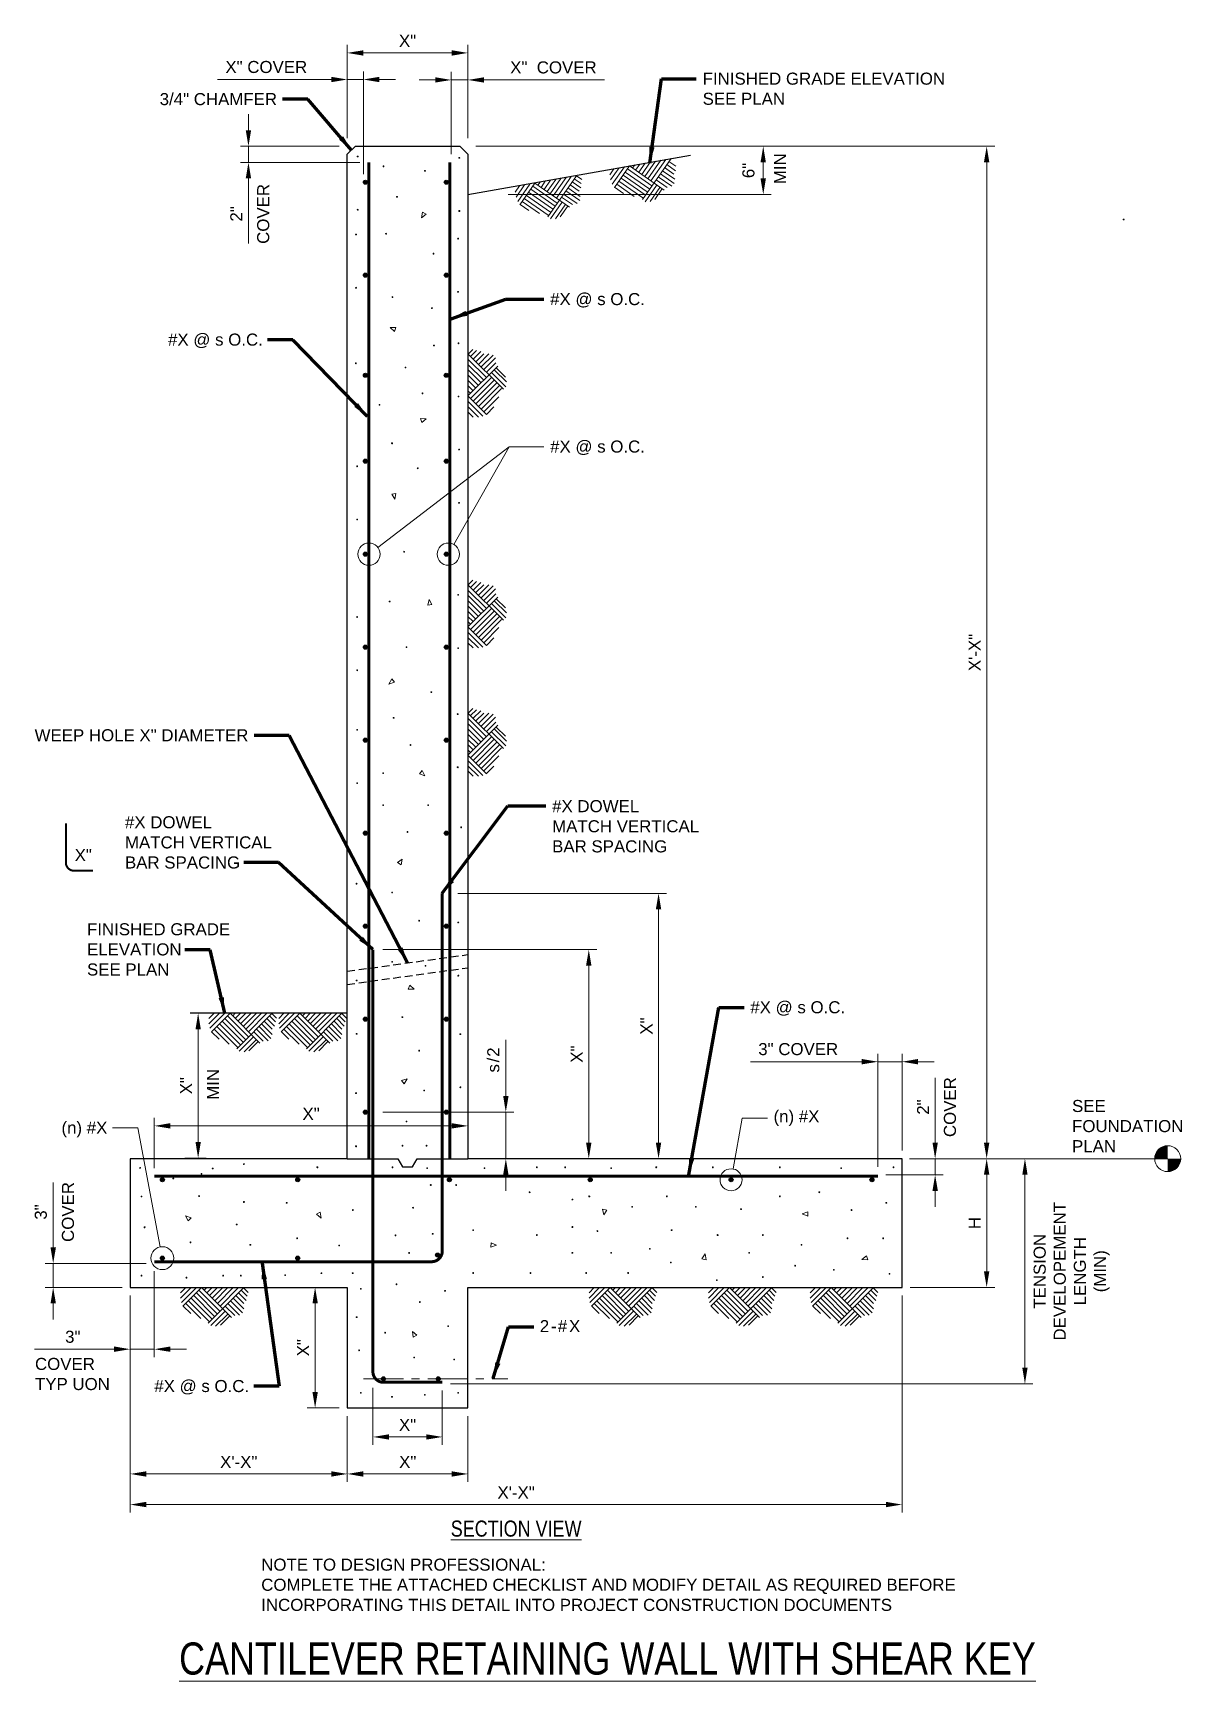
# Model space of a CAD drawing. Header units: inches. Extents: x -858 to -715, y 1483 to 1688.
import ezdxf

# ---------------------------------------------------------------- set-up
doc = ezdxf.new("R2010")
doc.units = ezdxf.units.IN
doc.header["$LTSCALE"] = 5
doc.header["$MEASUREMENT"] = 0
doc.linetypes.add('CENTER', pattern=[2, 1.25, -0.25, 0.25, -0.25])
doc.linetypes.add('HIDDEN', pattern=[0.375, 0.25, -0.125])
for name, color, linetype, lineweight in [('S-ANNO-DIMS', 1, 'Continuous', 20), ('S-ANNO-TEXT', 7, 'Continuous', 20), ('S-DETL', 3, 'Continuous', 30), ('S-DETL-PATT', 7, 'Continuous', 15), ('S-GRID', 9, 'CENTER', 20)]:
    doc.layers.add(name, color=color, linetype=linetype, lineweight=lineweight)
doc.styles.add('Romans', font='arial.ttf')
doc.dimstyles.get("Standard").update_dxf_attribs({"dimtxt": 0.18, "dimasz": 0.18, "dimexe": 0.18, "dimexo": 0.0625, "dimgap": 0.09, "dimtad": 0, "dimtih": 1, "dimtoh": 1, "dimdec": 4, "dimzin": 0, "dimdsep": 46, "dimtxsty": 'Standard', "dimcen": 0.09, "dimadec": 0, "dimazin": 0, "dimtfac": 1, "dimtdec": 4, "dimtofl": 0, "dimtmove": 0, "dimatfit": 3, "dimfxl": 1, "dimtolj": 1, "dimtzin": 0, "dimarcsym": 0})

msp = doc.modelspace()

# ---------------------------------------------------------------- texts
at = {"layer": 'S-ANNO-DIMS', "char_height": 1.49999999, "rotation": 90, "style": 'Romans'}
for s, insert, attachment_point in [('\\A1;MIN', (-765.4277183, 1668.7486453), 1), ('\\A1;COVER', (-829.7197677, 1665.0481447), 2), ('MIN', (-835.9718932, 1554.8878923), 1), ('\\A1;COVER', (-744.3026153, 1553.9751842), 2), ('\\A1;COVER', (-854.0046928, 1540.9345538), 2)]:
    msp.add_mtext(s, dxfattribs=dict(at, insert=insert, attachment_point=attachment_point))
at = {"layer": 'S-ANNO-DIMS', "insert": (-733.1379267, 1533.5647135), "char_height": 1.499999989, "width": 26.262992367, "attachment_point": 2, "rotation": 90, "style": 'Romans'}
msp.add_mtext('\\A1;TENSION\\PDEVELOPEMENT\\PLENGTH\\P(MIN)', dxfattribs=at)
at = {"layer": 'S-ANNO-DIMS', "insert": (-857.3501754, 1522.7898598), "char_height": 1.49999999, "attachment_point": 1, "style": 'Romans'}
msp.add_mtext('\\A1;COVER\\PTYP UON', dxfattribs=at)
at = {"layer": 'S-ANNO-TEXT', "style": 'Romans'}
for s, insert, char_height, attachment_point in [('FINISHED GRADE ELEVATION\\PSEE PLAN', (-774.3062306, 1682.6188765), 1.499999989, 1), ('\\A1;3/4" CHAMFER', (-841.8423469, 1680.0767437), 1.499999989, 1), ('\\A1;#X @ s O.C.', (-793.2778545, 1655.2069494), 1.499999989, 1), ('\\A1;#X @ s O.C.', (-840.8045205, 1650.1677543), 1.499999989, 1), ('\\A1;#X @ s O.C.', (-793.2778545, 1636.8691021), 1.499999989, 1), ('WEEP HOLE X" DIAMETER', (-857.3968597, 1600.9687759), 1.499999989, 1), ('\\A1;#X DOWEL \\PMATCH VERTICAL \\PBAR SPACING', (-793.0278545, 1585.6293911), 1.499999989, 7), ('\\A1;#X DOWEL \\PMATCH VERTICAL \\PBAR SPACING', (-846.1589779, 1583.6267227), 1.499999989, 7), ('\\A1;X"', (-850.2726182, 1584.5709371), 1.49999999, 9), ('\\A1;FINISHED GRADE \\PELEVATION\\PSEE PLAN', (-850.8800283, 1576.8422589), 1.499999989, 1), ('\\A1;#X @ s O.C.', (-768.3755934, 1567.1417574), 1.499999989, 1), ('(n) #X', (-765.4876665, 1553.5768858), 1.49999999, 1), ('\\A1;SEE \\PFOUNDATION \\PPLAN', (-728.3597619, 1554.8668963), 1.499999989, 1), ('(n) #X', (-854.0581611, 1552.1604909), 1.49999999, 1), ('\\A1;{\\T1.2;2-#X}', (-794.5639246, 1527.4920343), 1.499999989, 1), ('\\A1;#X @ s O.C.', (-842.5101318, 1520.0417247), 1.499999989, 1), ('\\W0.8000;\\LSECTION VIEW\\l', (-797.507065, 1502.5631818), 2, 2), ('{\\W0.8;\\LCANTILEVER RETAINING WALL WITH SHEAR KEY}', (-786.1504459, 1487.4059926), 4, 2)]:
    msp.add_mtext(s, dxfattribs=dict(at, insert=insert, char_height=char_height, attachment_point=attachment_point))
at = {"layer": 'S-ANNO-TEXT', "insert": (-829.2118713, 1497.8295942), "char_height": 1.499999989, "width": 159.842980143, "attachment_point": 1, "style": 'Romans'}
msp.add_mtext('NOTE TO DESIGN PROFESSIONAL: \\PCOMPLETE THE ATTACHED CHECKLIST AND MODIFY DETAIL AS REQUIRED BEFORE \\PINCORPORATING THIS DETAIL INTO PROJECT CONSTRUCTION DOCUMENTS', dxfattribs=at)

# ---------------------------------------------------------------- blocks, each defined once
blk = doc.blocks.new('*D0')
at = {"layer": 'Defpoints', "color": 0, "transparency": 16777216}
for p in [(-845.51, 1531.56), (-749.51, 1531.56), (-845.51, 1504.55)]:
    blk.add_point(p, dxfattribs=at)
at = {"layer": 'S-ANNO-DIMS', "transparency": 16777216}
for p, q in [((-845.51, 1530.56), (-845.51, 1503.55)), ((-749.51, 1530.56), (-749.51, 1503.55)), ((-751.51, 1504.55), (-843.51, 1504.55))]:
    blk.add_line(p, q, dxfattribs=at)
for points in [[(-843.51, 1504.89), (-843.51, 1504.22), (-845.51, 1504.55)], [(-751.51, 1504.89), (-751.51, 1504.22), (-749.51, 1504.55)]]:
    blk.add_solid(points, dxfattribs=at)
at = {"layer": 'S-ANNO-DIMS', "transparency": 16777216, "insert": (-797.51, 1506.05), "char_height": 1.5, "attachment_point": 5, "style": 'Romans'}
blk.add_mtext('\\A1;X\'-X"', dxfattribs=at)
blk = doc.blocks.new('*D1')
at = {"layer": 'Defpoints', "color": 0, "transparency": 16777216}
for p in [(-845.51, 1531.56), (-818.51, 1516.56), (-845.51, 1508.36)]:
    blk.add_point(p, dxfattribs=at)
at = {"layer": 'S-ANNO-DIMS', "transparency": 16777216}
for p, q in [((-845.51, 1530.56), (-845.51, 1507.36)), ((-818.51, 1515.56), (-818.51, 1507.36)), ((-820.51, 1508.36), (-843.51, 1508.36))]:
    blk.add_line(p, q, dxfattribs=at)
for points in [[(-843.51, 1508.69), (-843.51, 1508.02), (-845.51, 1508.36)], [(-820.51, 1508.69), (-820.51, 1508.02), (-818.51, 1508.36)]]:
    blk.add_solid(points, dxfattribs=at)
at = {"layer": 'S-ANNO-DIMS', "transparency": 16777216, "insert": (-832.01, 1509.86), "char_height": 1.5, "attachment_point": 5, "style": 'Romans'}
blk.add_mtext('\\A1;X\'-X"', dxfattribs=at)
blk = doc.blocks.new('*D2')
at = {"layer": 'Defpoints', "color": 0, "transparency": 16777216}
for p in [(-815.32, 1520.06), (-806.69, 1519.75), (-815.32, 1512.96)]:
    blk.add_point(p, dxfattribs=at)
at = {"layer": 'S-ANNO-DIMS', "transparency": 16777216}
for p, q in [((-815.32, 1519.06), (-815.32, 1511.96)), ((-806.69, 1518.75), (-806.69, 1511.96)), ((-808.69, 1512.96), (-813.32, 1512.96))]:
    blk.add_line(p, q, dxfattribs=at)
for points in [[(-813.32, 1513.29), (-813.32, 1512.63), (-815.32, 1512.96)], [(-808.69, 1513.29), (-808.69, 1512.63), (-806.69, 1512.96)]]:
    blk.add_solid(points, dxfattribs=at)
at = {"layer": 'S-ANNO-DIMS', "transparency": 16777216, "insert": (-811.01, 1514.46), "char_height": 1.5, "attachment_point": 5, "style": 'Romans'}
blk.add_mtext('\\A1;X"', dxfattribs=at)
blk = doc.blocks.new('*D3')
at = {"layer": 'Defpoints', "color": 0, "transparency": 16777216}
for p in [(-842.51, 1534.56), (-845.51, 1531.56), (-845.51, 1523.87)]:
    blk.add_point(p, dxfattribs=at)
at = {"layer": 'S-ANNO-DIMS', "transparency": 16777216}
for p, q in [((-842.51, 1533.56), (-842.51, 1522.87)), ((-845.51, 1530.56), (-845.51, 1522.87)), ((-847.51, 1523.87), (-854.52, 1523.87)), ((-842.51, 1523.87), (-845.51, 1523.87)), ((-840.51, 1523.87), (-838.51, 1523.87))]:
    blk.add_line(p, q, dxfattribs=at)
for points in [[(-847.51, 1524.21), (-847.51, 1523.54), (-845.51, 1523.87)], [(-840.51, 1524.21), (-840.51, 1523.54), (-842.51, 1523.87)]]:
    blk.add_solid(points, dxfattribs=at)
at = {"layer": 'S-ANNO-DIMS', "transparency": 16777216, "insert": (-852.65, 1525.41), "char_height": 1.5, "attachment_point": 5, "style": 'Romans'}
blk.add_mtext('\\A1;3" ', dxfattribs=at)
blk = doc.blocks.new('*D4')
at = {"layer": 'Defpoints', "color": 0, "transparency": 16777216}
for p in [(-818.51, 1531.56), (-822.51, 1516.56), (-818.51, 1516.56)]:
    blk.add_point(p, dxfattribs=at)
at = {"layer": 'S-ANNO-DIMS', "transparency": 16777216}
for p, q in [((-822.51, 1529.56), (-822.51, 1518.56)), ((-819.51, 1516.56), (-823.51, 1516.56))]:
    blk.add_line(p, q, dxfattribs=at)
for points in [[(-822.84, 1529.56), (-822.17, 1529.56), (-822.51, 1531.56)], [(-822.84, 1518.56), (-822.17, 1518.56), (-822.51, 1516.56)]]:
    blk.add_solid(points, dxfattribs=at)
at = {"layer": 'S-ANNO-DIMS', "transparency": 16777216, "insert": (-824.01, 1524.06), "char_height": 1.5, "attachment_point": 5, "rotation": 90, "style": 'Romans'}
blk.add_mtext('\\A1;X"', dxfattribs=at)
blk = doc.blocks.new('*D5')
at = {"layer": 'Defpoints', "color": 0, "transparency": 16777216}
for p in [(-805.57, 1681.71), (-803.51, 1673.47), (-805.57, 1671.46)]:
    blk.add_point(p, dxfattribs=at)
at = {"layer": 'S-ANNO-DIMS', "transparency": 16777216}
for p, q in [((-805.57, 1672.46), (-805.57, 1682.71)), ((-803.51, 1674.47), (-803.51, 1682.71)), ((-807.57, 1681.71), (-809.57, 1681.71)), ((-805.57, 1681.71), (-803.51, 1681.71)), ((-801.51, 1681.71), (-786.51, 1681.71))]:
    blk.add_line(p, q, dxfattribs=at)
for points in [[(-807.57, 1682.04), (-807.57, 1681.38), (-805.57, 1681.71)], [(-801.51, 1682.04), (-801.51, 1681.38), (-803.51, 1681.71)]]:
    blk.add_solid(points, dxfattribs=at)
at = {"layer": 'S-ANNO-DIMS', "transparency": 16777216, "insert": (-792.87, 1683.26), "char_height": 1.5, "attachment_point": 5, "style": 'Romans'}
blk.add_mtext('\\A1;X"  COVER', dxfattribs=at)
blk = doc.blocks.new('*D6')
at = {"layer": 'Defpoints', "color": 0, "transparency": 16777216}
for p in [(-818.51, 1681.76), (-818.51, 1673.46), (-816.51, 1668.99)]:
    blk.add_point(p, dxfattribs=at)
at = {"layer": 'S-ANNO-DIMS', "transparency": 16777216}
for p, q in [((-818.51, 1674.46), (-818.51, 1682.76)), ((-816.51, 1669.99), (-816.51, 1682.76)), ((-820.51, 1681.76), (-834.65, 1681.76)), ((-816.51, 1681.76), (-818.51, 1681.76)), ((-814.51, 1681.76), (-812.51, 1681.76))]:
    blk.add_line(p, q, dxfattribs=at)
for points in [[(-820.51, 1682.1), (-820.51, 1681.43), (-818.51, 1681.76)], [(-814.51, 1682.1), (-814.51, 1681.43), (-816.51, 1681.76)]]:
    blk.add_solid(points, dxfattribs=at)
at = {"layer": 'S-ANNO-DIMS', "transparency": 16777216, "insert": (-828.58, 1683.31), "char_height": 1.5, "attachment_point": 5, "style": 'Romans'}
blk.add_mtext('\\A1;X" COVER', dxfattribs=at)
blk = doc.blocks.new('*D7')
at = {"layer": 'Defpoints', "color": 0, "transparency": 16777216}
for p in [(-818.51, 1673.46), (-830.8, 1671.46), (-815.94, 1671.46)]:
    blk.add_point(p, dxfattribs=at)
at = {"layer": 'S-ANNO-DIMS', "transparency": 16777216}
for p, q in [((-830.8, 1675.46), (-830.8, 1677.46)), ((-819.51, 1673.46), (-831.8, 1673.46)), ((-830.8, 1673.46), (-830.8, 1671.46)), ((-816.94, 1671.46), (-831.8, 1671.46)), ((-830.8, 1669.46), (-830.8, 1663.17))]:
    blk.add_line(p, q, dxfattribs=at)
for points in [[(-831.14, 1675.46), (-830.47, 1675.46), (-830.8, 1673.46)], [(-831.14, 1669.46), (-830.47, 1669.46), (-830.8, 1671.46)]]:
    blk.add_solid(points, dxfattribs=at)
at = {"layer": 'S-ANNO-DIMS', "transparency": 16777216, "insert": (-832.31, 1665.05), "char_height": 1.5, "attachment_point": 5, "rotation": 90, "style": 'Romans'}
blk.add_mtext('\\A1;2" ', dxfattribs=at)
blk = doc.blocks.new('*D8')
at = {"layer": 'Defpoints', "color": 0, "transparency": 16777216}
for p in [(-766.77, 1673.46), (-799.51, 1667.46), (-766.77, 1667.46)]:
    blk.add_point(p, dxfattribs=at)
at = {"layer": 'S-ANNO-DIMS', "transparency": 16777216}
for p, q in [((-766.77, 1671.46), (-766.77, 1669.46)), ((-798.51, 1667.46), (-765.77, 1667.46))]:
    blk.add_line(p, q, dxfattribs=at)
for points in [[(-767.11, 1671.46), (-766.44, 1671.46), (-766.77, 1673.46)], [(-767.11, 1669.46), (-766.44, 1669.46), (-766.77, 1667.46)]]:
    blk.add_solid(points, dxfattribs=at)
at = {"layer": 'S-ANNO-DIMS', "transparency": 16777216, "insert": (-768.61, 1670.45), "char_height": 1.5, "attachment_point": 5, "rotation": 90, "style": 'Romans'}
blk.add_mtext('\\A1;6"', dxfattribs=at)
blk = doc.blocks.new('*D9')
at = {"layer": 'Defpoints', "color": 0, "transparency": 16777216}
for p in [(-803.51, 1673.46), (-749.51, 1547.56), (-738.98, 1547.56)]:
    blk.add_point(p, dxfattribs=at)
at = {"layer": 'S-ANNO-DIMS', "transparency": 16777216}
for p, q in [((-802.51, 1673.46), (-737.98, 1673.46)), ((-738.98, 1671.46), (-738.98, 1549.56)), ((-748.51, 1547.56), (-737.98, 1547.56))]:
    blk.add_line(p, q, dxfattribs=at)
for points in [[(-739.32, 1671.46), (-738.65, 1671.46), (-738.98, 1673.46)], [(-739.32, 1549.56), (-738.65, 1549.56), (-738.98, 1547.56)]]:
    blk.add_solid(points, dxfattribs=at)
at = {"layer": 'S-ANNO-DIMS', "transparency": 16777216, "insert": (-740.48, 1610.51), "char_height": 1.5, "attachment_point": 5, "rotation": 90, "style": 'Romans'}
blk.add_mtext('\\A1;X\'-X" ', dxfattribs=at)
blk = doc.blocks.new('*D10')
at = {"layer": 'Defpoints', "color": 0, "transparency": 16777216}
for p in [(-749.51, 1547.56), (-749.51, 1531.56), (-738.98, 1531.56)]:
    blk.add_point(p, dxfattribs=at)
at = {"layer": 'S-ANNO-DIMS', "transparency": 16777216}
for p, q in [((-748.51, 1547.56), (-737.98, 1547.56)), ((-738.98, 1545.56), (-738.98, 1533.56)), ((-748.51, 1531.56), (-737.98, 1531.56))]:
    blk.add_line(p, q, dxfattribs=at)
for points in [[(-739.32, 1545.56), (-738.65, 1545.56), (-738.98, 1547.56)], [(-739.32, 1533.56), (-738.65, 1533.56), (-738.98, 1531.56)]]:
    blk.add_solid(points, dxfattribs=at)
at = {"layer": 'S-ANNO-DIMS', "transparency": 16777216, "insert": (-740.48, 1539.56), "char_height": 1.5, "attachment_point": 5, "rotation": 90, "style": 'Romans'}
blk.add_mtext('\\A1;H', dxfattribs=at)
blk = doc.blocks.new('*D11')
at = {"layer": 'Defpoints', "color": 0, "transparency": 16777216}
for p in [(-818.51, 1685.07), (-803.51, 1674.47), (-818.51, 1673.46)]:
    blk.add_point(p, dxfattribs=at)
at = {"layer": 'S-ANNO-DIMS', "transparency": 16777216}
for p, q in [((-818.51, 1674.46), (-818.51, 1686.07)), ((-805.51, 1685.07), (-816.51, 1685.07)), ((-803.51, 1675.47), (-803.51, 1686.07))]:
    blk.add_line(p, q, dxfattribs=at)
for points in [[(-816.51, 1685.4), (-816.51, 1684.73), (-818.51, 1685.07)], [(-805.51, 1685.4), (-805.51, 1684.73), (-803.51, 1685.07)]]:
    blk.add_solid(points, dxfattribs=at)
at = {"layer": 'S-ANNO-DIMS', "transparency": 16777216, "insert": (-811.01, 1686.57), "char_height": 1.5, "attachment_point": 5, "style": 'Romans'}
blk.add_mtext('\\A1;X"', dxfattribs=at)
blk = doc.blocks.new('*D13')
at = {"layer": 'Defpoints', "color": 0, "transparency": 16777216}
for p in [(-749.58, 1547.56), (-752.51, 1545.56), (-745.39, 1545.56)]:
    blk.add_point(p, dxfattribs=at)
at = {"layer": 'S-ANNO-DIMS', "transparency": 16777216}
for p, q in [((-745.39, 1549.56), (-745.39, 1555.85)), ((-748.58, 1547.56), (-744.39, 1547.56)), ((-745.39, 1545.56), (-745.39, 1547.56)), ((-751.51, 1545.56), (-744.39, 1545.56)), ((-745.39, 1543.56), (-745.39, 1541.56))]:
    blk.add_line(p, q, dxfattribs=at)
for points in [[(-745.72, 1549.56), (-745.05, 1549.56), (-745.39, 1547.56)], [(-745.72, 1543.56), (-745.05, 1543.56), (-745.39, 1545.56)]]:
    blk.add_solid(points, dxfattribs=at)
at = {"layer": 'S-ANNO-DIMS', "transparency": 16777216, "insert": (-746.89, 1553.98), "char_height": 1.5, "attachment_point": 5, "rotation": 90, "style": 'Romans'}
blk.add_mtext('\\A1;2"', dxfattribs=at)
blk = doc.blocks.new('*D12')
at = {"layer": 'Defpoints', "color": 0, "transparency": 16777216}
for p in [(-752.51, 1559.62), (-749.51, 1547.56), (-752.51, 1545.56)]:
    blk.add_point(p, dxfattribs=at)
at = {"layer": 'S-ANNO-DIMS', "transparency": 16777216}
for p, q in [((-752.51, 1546.56), (-752.51, 1560.62)), ((-749.51, 1548.56), (-749.51, 1560.62)), ((-754.51, 1559.62), (-768.34, 1559.62)), ((-749.51, 1559.62), (-752.51, 1559.62)), ((-747.51, 1559.62), (-745.51, 1559.62))]:
    blk.add_line(p, q, dxfattribs=at)
for points in [[(-754.51, 1559.96), (-754.51, 1559.29), (-752.51, 1559.62)], [(-747.51, 1559.96), (-747.51, 1559.29), (-749.51, 1559.62)]]:
    blk.add_solid(points, dxfattribs=at)
at = {"layer": 'S-ANNO-DIMS', "transparency": 16777216, "insert": (-762.42, 1561.18), "char_height": 1.5, "attachment_point": 5, "style": 'Romans'}
blk.add_mtext('\\A1;3" COVER ', dxfattribs=at)
blk = doc.blocks.new('*D14')
at = {"layer": 'Defpoints', "color": 0, "transparency": 16777216}
for p in [(-805.76, 1580.56), (-779.79, 1547.56), (-779.79, 1547.56)]:
    blk.add_point(p, dxfattribs=at)
at = {"layer": 'S-ANNO-DIMS', "transparency": 16777216}
for p, q in [((-804.76, 1580.56), (-778.79, 1580.56)), ((-779.79, 1578.56), (-779.79, 1549.56))]:
    blk.add_line(p, q, dxfattribs=at)
for points in [[(-780.13, 1578.56), (-779.46, 1578.56), (-779.79, 1580.56)], [(-780.13, 1549.56), (-779.46, 1549.56), (-779.79, 1547.56)]]:
    blk.add_solid(points, dxfattribs=at)
at = {"layer": 'S-ANNO-DIMS', "transparency": 16777216, "insert": (-781.29, 1564.06), "char_height": 1.5, "attachment_point": 5, "rotation": 90, "style": 'Romans'}
blk.add_mtext('\\A1;X" ', dxfattribs=at)
blk = doc.blocks.new('*D15')
at = {"layer": 'Defpoints', "color": 0, "transparency": 16777216}
for p in [(-818.51, 1565.64), (-839.72, 1547.64), (-837.06, 1547.64)]:
    blk.add_point(p, dxfattribs=at)
at = {"layer": 'S-ANNO-DIMS', "transparency": 16777216}
for p, q in [((-819.51, 1565.64), (-838.06, 1565.64)), ((-837.06, 1563.64), (-837.06, 1549.64)), ((-838.72, 1547.64), (-836.06, 1547.64))]:
    blk.add_line(p, q, dxfattribs=at)
for points in [[(-837.39, 1563.64), (-836.72, 1563.64), (-837.06, 1565.64)], [(-837.39, 1549.64), (-836.72, 1549.64), (-837.06, 1547.64)]]:
    blk.add_solid(points, dxfattribs=at)
at = {"layer": 'S-ANNO-DIMS', "transparency": 16777216, "insert": (-838.56, 1556.64), "char_height": 1.5, "attachment_point": 5, "rotation": 90, "style": 'Romans'}
blk.add_mtext('\\A1;X"', dxfattribs=at)
blk = doc.blocks.new('*D16')
at = {"layer": 'Defpoints', "color": 0, "transparency": 16777216}
for p in [(-815.07, 1573.56), (-788.47, 1547.56), (-787.47, 1547.56)]:
    blk.add_point(p, dxfattribs=at)
at = {"layer": 'S-ANNO-DIMS', "transparency": 16777216}
for p, q in [((-814.07, 1573.56), (-787.47, 1573.56)), ((-788.47, 1571.56), (-788.47, 1549.56)), ((-788.47, 1547.56), (-789.47, 1547.56))]:
    blk.add_line(p, q, dxfattribs=at)
for points in [[(-788.81, 1571.56), (-788.14, 1571.56), (-788.47, 1573.56)], [(-788.81, 1549.56), (-788.14, 1549.56), (-788.47, 1547.56)]]:
    blk.add_solid(points, dxfattribs=at)
at = {"layer": 'S-ANNO-DIMS', "transparency": 16777216, "insert": (-789.97, 1560.56), "char_height": 1.5, "attachment_point": 5, "rotation": 90, "style": 'Romans'}
blk.add_mtext('\\A1;X"', dxfattribs=at)
blk = doc.blocks.new('*D17')
at = {"layer": 'Defpoints', "color": 0, "transparency": 16777216}
for p in [(-803.51, 1553.97), (-842.51, 1551.64), (-842.51, 1545.38)]:
    blk.add_point(p, dxfattribs=at)
at = {"layer": 'S-ANNO-DIMS', "transparency": 16777216}
for p, q in [((-842.51, 1546.38), (-842.51, 1552.64)), ((-805.51, 1551.64), (-840.51, 1551.64)), ((-803.51, 1552.97), (-803.51, 1550.64))]:
    blk.add_line(p, q, dxfattribs=at)
for points in [[(-840.51, 1551.98), (-840.51, 1551.31), (-842.51, 1551.64)], [(-805.51, 1551.98), (-805.51, 1551.31), (-803.51, 1551.64)]]:
    blk.add_solid(points, dxfattribs=at)
at = {"layer": 'S-ANNO-DIMS', "transparency": 16777216, "insert": (-823.01, 1553.14), "char_height": 1.5, "attachment_point": 5, "style": 'Romans'}
blk.add_mtext('\\A1;X"', dxfattribs=at)
blk = doc.blocks.new('*D18')
at = {"layer": 'Defpoints', "color": 0, "transparency": 16777216}
for p in [(-815.07, 1553.35), (-803.51, 1547.56), (-798.79, 1547.56)]:
    blk.add_point(p, dxfattribs=at)
at = {"layer": 'S-ANNO-DIMS', "transparency": 16777216}
for p, q in [((-798.79, 1555.35), (-798.79, 1562.34)), ((-814.07, 1553.35), (-797.79, 1553.35)), ((-798.79, 1547.56), (-798.79, 1553.35)), ((-802.51, 1547.56), (-797.79, 1547.56)), ((-798.79, 1545.56), (-798.79, 1543.56))]:
    blk.add_line(p, q, dxfattribs=at)
for points in [[(-799.12, 1555.35), (-798.45, 1555.35), (-798.79, 1553.35)], [(-799.12, 1545.56), (-798.45, 1545.56), (-798.79, 1547.56)]]:
    blk.add_solid(points, dxfattribs=at)
at = {"layer": 'S-ANNO-DIMS', "transparency": 16777216, "insert": (-800.34, 1559.84), "char_height": 1.5, "attachment_point": 5, "rotation": 90, "style": 'Romans'}
blk.add_mtext('\\A1;{\\T1.2;s/}2', dxfattribs=at)
blk = doc.blocks.new('*D19')
at = {"layer": 'Defpoints', "color": 0, "transparency": 16777216}
for p in [(-749.51, 1547.56), (-806.69, 1519.56), (-734.22, 1519.56)]:
    blk.add_point(p, dxfattribs=at)
at = {"layer": 'S-ANNO-DIMS', "transparency": 16777216}
for p, q in [((-748.51, 1547.56), (-733.22, 1547.56)), ((-734.22, 1545.56), (-734.22, 1521.56)), ((-805.69, 1519.56), (-733.22, 1519.56))]:
    blk.add_line(p, q, dxfattribs=at)
for points in [[(-734.55, 1545.56), (-733.89, 1545.56), (-734.22, 1547.56)], [(-734.55, 1521.56), (-733.89, 1521.56), (-734.22, 1519.56)]]:
    blk.add_solid(points, dxfattribs=at)
blk = doc.blocks.new('*D20')
at = {"layer": 'Defpoints', "color": 0, "transparency": 16777216}
for p in [(-842.51, 1534.52), (-855.09, 1531.56), (-845.51, 1531.56)]:
    blk.add_point(p, dxfattribs=at)
at = {"layer": 'S-ANNO-DIMS', "transparency": 16777216}
for p, q in [((-855.09, 1536.52), (-855.09, 1542.8)), ((-843.51, 1534.52), (-856.09, 1534.52)), ((-855.09, 1531.56), (-855.09, 1534.52)), ((-846.51, 1531.56), (-856.09, 1531.56)), ((-855.09, 1529.56), (-855.09, 1527.56))]:
    blk.add_line(p, q, dxfattribs=at)
for points in [[(-855.42, 1536.52), (-854.75, 1536.52), (-855.09, 1534.52)], [(-855.42, 1529.56), (-854.75, 1529.56), (-855.09, 1531.56)]]:
    blk.add_solid(points, dxfattribs=at)
at = {"layer": 'S-ANNO-DIMS', "transparency": 16777216, "insert": (-856.62, 1540.93), "char_height": 1.5, "attachment_point": 5, "rotation": 90, "style": 'Romans'}
blk.add_mtext('\\A1;3" ', dxfattribs=at)
blk = doc.blocks.new('*D21')
at = {"layer": 'Defpoints', "color": 0, "transparency": 16777216}
for p in [(-803.51, 1516.56), (-818.51, 1513.83), (-818.51, 1508.36)]:
    blk.add_point(p, dxfattribs=at)
at = {"layer": 'S-ANNO-DIMS', "transparency": 16777216}
for p, q in [((-803.51, 1515.56), (-803.51, 1507.36)), ((-818.51, 1512.83), (-818.51, 1507.36)), ((-805.51, 1508.36), (-816.51, 1508.36))]:
    blk.add_line(p, q, dxfattribs=at)
for points in [[(-816.51, 1508.69), (-816.51, 1508.02), (-818.51, 1508.36)], [(-805.51, 1508.69), (-805.51, 1508.02), (-803.51, 1508.36)]]:
    blk.add_solid(points, dxfattribs=at)
at = {"layer": 'S-ANNO-DIMS', "transparency": 16777216, "insert": (-810.99, 1509.86), "char_height": 1.5, "attachment_point": 5, "style": 'Romans'}
blk.add_mtext('\\A1;X"', dxfattribs=at)

# ---------------------------------------------------------------- dimensions: what is measured, and where the dimension line sits
at = {"layer": 'S-ANNO-DIMS'}
for base, p1, p2, angle, text, override, picture, middle in [((-818.507065, 1685.0666181), (-803.507065, 1674.4693104), (-818.507065, 1673.4586153), 180, 'X"', {"dimscale": 16, "dimtxt": 0.09375, "dimasz": 0.125, "dimexe": 0.0625, "dimgap": 0.0625, "dimtih": 0, "dimtoh": 0, "dimdec": 5, "dimlfac": 1, "dimrnd": 0.03125, "dimzin": 7, "dimlunit": 4, "dimtxsty": 'Romans', "dimcen": 0.125, "dimclrd": 256, "dimclre": 256, "dimclrt": 256, "dimadec": 4, "dimtdec": 5, "dimtofl": 1, "dimtvp": 1, "dimfrac": 2, "dimtzin": 3, "dimlwd": 65535, "dimlwe": 65535}, '*D11', (-811.007065, 1685.0666181)), ((-818.507065, 1681.7626229), (-816.507065, 1668.9942784), (-818.507065, 1673.4586153), 180, 'X" COVER', {"dimscale": 16, "dimtxt": 0.09375, "dimasz": 0.125, "dimexe": 0.0625, "dimgap": 0.0625, "dimtih": 0, "dimtoh": 0, "dimdec": 5, "dimlfac": 1, "dimrnd": 0.03125, "dimzin": 7, "dimlunit": 4, "dimtxsty": 'Romans', "dimcen": 0.125, "dimclrd": 256, "dimclre": 256, "dimclrt": 256, "dimadec": 4, "dimtdec": 5, "dimtofl": 1, "dimtvp": 1, "dimfrac": 2, "dimtzin": 3, "dimlwd": 65535, "dimlwe": 65535}, '*D6', (-828.5769831, 1681.7626229)), ((-805.569565, 1681.7116028), (-803.507065, 1673.4693104), (-805.569565, 1671.4586153), 180, 'X"  COVER', {"dimscale": 16, "dimtxt": 0.09375, "dimasz": 0.125, "dimexe": 0.0625, "dimgap": 0.0625, "dimtih": 0, "dimtoh": 0, "dimdec": 5, "dimlfac": 1, "dimrnd": 0.03125, "dimzin": 7, "dimlunit": 4, "dimtxsty": 'Romans', "dimcen": 0.125, "dimclrd": 256, "dimclre": 256, "dimclrt": 256, "dimadec": 4, "dimtdec": 5, "dimtofl": 1, "dimtvp": 1, "dimfrac": 2, "dimtzin": 3, "dimlwd": 65535, "dimlwe": 65535}, '*D5', (-792.8727309, 1681.7116028)), ((-830.8031011, 1671.4586153), (-818.507065, 1673.4586153), (-815.9357141, 1671.4586153), 270, '2" ', {"dimscale": 16, "dimtxt": 0.09375, "dimasz": 0.125, "dimexe": 0.0625, "dimgap": 0.0625, "dimtih": 0, "dimtoh": 0, "dimdec": 5, "dimlfac": 1, "dimrnd": 0.03125, "dimzin": 7, "dimlunit": 4, "dimtxsty": 'Romans', "dimcen": 0.125, "dimclrd": 256, "dimclre": 256, "dimclrt": 256, "dimadec": 4, "dimtdec": 5, "dimtofl": 1, "dimtvp": 1, "dimfrac": 2, "dimtzin": 3, "dimlwd": 65535, "dimlwe": 65535}, '*D7', (-830.8031011, 1665.0481447)), ((-738.9825507, 1547.5647135), (-803.507065, 1673.4586153), (-749.507065, 1547.5647135), 270, 'X\'-X" ', {"dimscale": 16, "dimtxt": 0.09375, "dimasz": 0.125, "dimexe": 0.0625, "dimgap": 0.0625, "dimtih": 0, "dimtoh": 0, "dimdec": 5, "dimlfac": 1, "dimrnd": 0.03125, "dimzin": 7, "dimlunit": 4, "dimtxsty": 'Romans', "dimcen": 0.125, "dimclrd": 256, "dimclre": 256, "dimclrt": 256, "dimadec": 4, "dimtdec": 5, "dimtofl": 1, "dimtvp": 1, "dimfrac": 2, "dimtzin": 3, "dimlwd": 65535, "dimlwe": 65535}, '*D9', (-738.9825507, 1610.5116644)), ((-766.7742516, 1667.4586153), (-766.7742516, 1673.4586153), (-799.507065, 1667.4586153), 270, '6"', {"dimscale": 16, "dimtxt": 0.09375, "dimasz": 0.125, "dimexe": 0.0625, "dimgap": 0.0625, "dimtih": 0, "dimtoh": 0, "dimdec": 5, "dimlfac": 1, "dimrnd": 0.03125, "dimzin": 7, "dimlunit": 4, "dimtxsty": 'Romans', "dimcen": 0.125, "dimclrd": 256, "dimclre": 256, "dimclrt": 256, "dimadec": 4, "dimtdec": 5, "dimtofl": 1, "dimtmove": 2, "dimtvp": 1, "dimfrac": 2, "dimtzin": 3, "dimlwd": 65535, "dimlwe": 65535}, '*D8', (-768.6127544, 1670.4452606)), ((-779.7931275, 1547.5647135), (-805.757065, 1580.5647135), (-779.7931275, 1547.5647135), 270, 'X" ', {"dimscale": 16, "dimtxt": 0.09375, "dimasz": 0.125, "dimexe": 0.0625, "dimgap": 0.0625, "dimtih": 0, "dimtoh": 0, "dimdec": 5, "dimlfac": 1, "dimrnd": 0.03125, "dimzin": 7, "dimlunit": 4, "dimtxsty": 'Romans', "dimcen": 0.125, "dimclrd": 256, "dimclre": 256, "dimclrt": 256, "dimadec": 4, "dimtdec": 5, "dimtofl": 1, "dimtvp": 1, "dimfrac": 2, "dimtzin": 3, "dimlwd": 65535, "dimlwe": 65535}, '*D14', (-779.7931275, 1564.0647135)), ((-788.4747797, 1547.5647135), (-815.069565, 1573.5647135), (-787.4747798, 1547.5647135), 270, 'X"', {"dimscale": 16, "dimtxt": 0.09375, "dimasz": 0.125, "dimexe": 0.0625, "dimgap": 0.0625, "dimtih": 0, "dimtoh": 0, "dimdec": 5, "dimlfac": 1, "dimrnd": 0.03125, "dimzin": 7, "dimlunit": 4, "dimtxsty": 'Romans', "dimcen": 0.125, "dimclrd": 256, "dimclre": 256, "dimclrt": 256, "dimadec": 4, "dimtdec": 5, "dimtofl": 1, "dimtvp": 1, "dimfrac": 2, "dimtzin": 3, "dimlwd": 65535, "dimlwe": 65535}, '*D16', (-788.4747797, 1560.5647135)), ((-837.0552266, 1547.6447135), (-818.507065, 1565.6447135), (-839.7222719, 1547.6447135), 270, 'X"', {"dimscale": 16, "dimtxt": 0.09375, "dimasz": 0.125, "dimexe": 0.0625, "dimgap": 0.0625, "dimtih": 0, "dimtoh": 0, "dimdec": 5, "dimlfac": 1, "dimrnd": 0.03125, "dimzin": 7, "dimlunit": 4, "dimtxsty": 'Romans', "dimcen": 0.125, "dimclrd": 256, "dimclre": 256, "dimclrt": 256, "dimadec": 4, "dimtdec": 5, "dimtofl": 1, "dimtvp": 1, "dimfrac": 2, "dimtzin": 3, "dimlwd": 65535, "dimlwe": 65535}, '*D15', (-837.0552266, 1556.6447135)), ((-798.7880307, 1547.5647135), (-815.069565, 1553.3470738), (-803.507065, 1547.5647135), 270, '{\\T1.2;s/}2', {"dimscale": 16, "dimtxt": 0.09375, "dimasz": 0.125, "dimexe": 0.0625, "dimgap": 0.0625, "dimtih": 0, "dimtoh": 0, "dimdec": 5, "dimlfac": 1, "dimrnd": 0.03125, "dimzin": 7, "dimlunit": 4, "dimtxsty": 'Romans', "dimcen": 0.125, "dimclrd": 256, "dimclre": 256, "dimclrt": 256, "dimadec": 4, "dimtdec": 5, "dimtofl": 1, "dimtvp": 1, "dimfrac": 2, "dimtzin": 3, "dimlwd": 65535, "dimlwe": 65535}, '*D18', (-798.7880307, 1559.8414462)), ((-752.507065, 1559.6224824), (-749.507065, 1547.5647135), (-752.507065, 1545.5647135), 180, '3" COVER ', {"dimscale": 16, "dimtxt": 0.09375, "dimasz": 0.125, "dimexe": 0.0625, "dimgap": 0.0625, "dimtih": 0, "dimtoh": 0, "dimdec": 5, "dimlfac": 1, "dimrnd": 0.03125, "dimzin": 7, "dimlunit": 4, "dimtxsty": 'Romans', "dimcen": 0.125, "dimclrd": 256, "dimclre": 256, "dimclrt": 256, "dimadec": 4, "dimtdec": 5, "dimtofl": 1, "dimtvp": 1, "dimfrac": 2, "dimtzin": 3, "dimlwd": 65535, "dimlwe": 65535}, '*D12', (-762.4214579, 1559.6224824)), ((-745.3859487, 1545.5647135), (-749.5805871, 1547.5647135), (-752.507065, 1545.5647135), 270, '2"', {"dimscale": 16, "dimtxt": 0.09375, "dimasz": 0.125, "dimexe": 0.0625, "dimgap": 0.0625, "dimtih": 0, "dimtoh": 0, "dimdec": 5, "dimlfac": 1, "dimrnd": 0.03125, "dimzin": 7, "dimlunit": 4, "dimtxsty": 'Romans', "dimcen": 0.125, "dimclrd": 256, "dimclre": 256, "dimclrt": 256, "dimadec": 4, "dimtdec": 5, "dimtofl": 1, "dimtvp": 1, "dimfrac": 2, "dimtzin": 3, "dimlwd": 65535, "dimlwe": 65535}, '*D13', (-745.3859487, 1553.9751842)), ((-842.507065, 1551.6447135), (-803.507065, 1553.9721451), (-842.507065, 1545.3772135), 180, 'X"', {"dimscale": 16, "dimtxt": 0.09375, "dimasz": 0.125, "dimexe": 0.0625, "dimgap": 0.0625, "dimtih": 0, "dimtoh": 0, "dimdec": 5, "dimlfac": 1, "dimrnd": 0.03125, "dimzin": 7, "dimlunit": 4, "dimtxsty": 'Romans', "dimcen": 0.125, "dimclrd": 256, "dimclre": 256, "dimclrt": 256, "dimadec": 4, "dimtdec": 5, "dimtofl": 1, "dimtvp": 1, "dimfrac": 2, "dimtzin": 3, "dimlwd": 65535, "dimlwe": 65535}, '*D17', (-823.007065, 1551.6447135)), ((-734.22126, 1519.5647135), (-749.507065, 1547.5647135), (-806.694565, 1519.5647135), 270, ' ', {"dimscale": 16, "dimtxt": 0.09375, "dimasz": 0.125, "dimexe": 0.0625, "dimgap": 0.0625, "dimtih": 0, "dimtoh": 0, "dimdec": 5, "dimlfac": 1, "dimrnd": 0.03125, "dimzin": 7, "dimlunit": 4, "dimtxsty": 'Romans', "dimcen": 0.125, "dimclrd": 256, "dimclre": 256, "dimclrt": 256, "dimadec": 4, "dimtdec": 5, "dimtofl": 1, "dimtvp": 1, "dimfrac": 2, "dimtzin": 3, "dimlwd": 65535, "dimlwe": 65535}, '*D19', (-734.22126, 1533.5647135)), ((-738.9825507, 1531.5647135), (-749.507065, 1547.5647135), (-749.507065, 1531.5647135), 270, 'H', {"dimscale": 16, "dimtxt": 0.09375, "dimasz": 0.125, "dimexe": 0.0625, "dimgap": 0.0625, "dimtih": 0, "dimtoh": 0, "dimdec": 5, "dimlfac": 1, "dimrnd": 0.03125, "dimzin": 7, "dimlunit": 4, "dimtxsty": 'Romans', "dimcen": 0.125, "dimclrd": 256, "dimclre": 256, "dimclrt": 256, "dimadec": 4, "dimtdec": 5, "dimtofl": 1, "dimtvp": 1, "dimfrac": 2, "dimtzin": 3, "dimlwd": 65535, "dimlwe": 65535}, '*D10', (-738.9825507, 1539.5647135)), ((-855.0880261, 1531.5647135), (-842.507065, 1534.5240832), (-845.507065, 1531.5647135), 270, '3" ', {"dimscale": 16, "dimtxt": 0.09375, "dimasz": 0.125, "dimexe": 0.0625, "dimgap": 0.0625, "dimtih": 0, "dimtoh": 0, "dimdec": 5, "dimlfac": 1, "dimrnd": 0.03125, "dimzin": 7, "dimlunit": 4, "dimtxsty": 'Romans', "dimcen": 0.125, "dimclrd": 256, "dimclre": 256, "dimclrt": 256, "dimadec": 4, "dimtdec": 5, "dimtofl": 1, "dimtvp": 1, "dimfrac": 2, "dimtzin": 3, "dimlwd": 65535, "dimlwe": 65535}, '*D20', (-855.0880261, 1540.9345538)), ((-845.507065, 1523.8731931), (-842.507065, 1534.5647135), (-845.507065, 1531.5647135), 180, '3" ', {"dimscale": 16, "dimtxt": 0.09375, "dimasz": 0.125, "dimexe": 0.0625, "dimgap": 0.0625, "dimtih": 0, "dimtoh": 0, "dimdec": 5, "dimlfac": 1, "dimrnd": 0.03125, "dimzin": 7, "dimlunit": 4, "dimtxsty": 'Romans', "dimcen": 0.125, "dimclrd": 256, "dimclre": 256, "dimclrt": 256, "dimadec": 4, "dimtdec": 5, "dimtofl": 1, "dimtvp": 1, "dimfrac": 2, "dimtzin": 3, "dimlwd": 65535, "dimlwe": 65535}, '*D3', (-852.6536202, 1523.8731931)), ((-845.507065, 1504.5542391), (-749.507065, 1531.5647135), (-845.507065, 1531.5647135), 180, 'X\'-X"', {"dimscale": 16, "dimtxt": 0.09375, "dimasz": 0.125, "dimexe": 0.0625, "dimgap": 0.0625, "dimtih": 0, "dimtoh": 0, "dimdec": 5, "dimlfac": 1, "dimrnd": 0.03125, "dimzin": 7, "dimlunit": 4, "dimtxsty": 'Romans', "dimcen": 0.125, "dimclrd": 256, "dimclre": 256, "dimclrt": 256, "dimadec": 4, "dimtdec": 5, "dimtofl": 1, "dimtvp": 1, "dimfrac": 2, "dimtzin": 3, "dimlwd": 65535, "dimlwe": 65535}, '*D0', (-797.507065, 1504.5542391)), ((-845.507065, 1508.3559824), (-818.507065, 1516.5647135), (-845.507065, 1531.5647135), 180, 'X\'-X"', {"dimscale": 16, "dimtxt": 0.09375, "dimasz": 0.125, "dimexe": 0.0625, "dimgap": 0.0625, "dimtih": 0, "dimtoh": 0, "dimdec": 5, "dimlfac": 1, "dimrnd": 0.03125, "dimzin": 7, "dimlunit": 4, "dimtxsty": 'Romans', "dimcen": 0.125, "dimclrd": 256, "dimclre": 256, "dimclrt": 256, "dimadec": 4, "dimtdec": 5, "dimtofl": 1, "dimtvp": 1, "dimfrac": 2, "dimtzin": 3, "dimlwd": 65535, "dimlwe": 65535}, '*D1', (-832.007065, 1508.3559824)), ((-822.507065, 1516.5647135), (-818.507065, 1531.5647135), (-818.507065, 1516.5647135), 270, 'X"', {"dimscale": 16, "dimtxt": 0.09375, "dimasz": 0.125, "dimexe": 0.0625, "dimgap": 0.0625, "dimtih": 0, "dimtoh": 0, "dimdec": 5, "dimlfac": 1, "dimrnd": 0.03125, "dimzin": 7, "dimlunit": 4, "dimtxsty": 'Romans', "dimcen": 0.125, "dimse1": 1, "dimclrd": 256, "dimclre": 256, "dimclrt": 256, "dimadec": 4, "dimtdec": 5, "dimtofl": 1, "dimtvp": 1, "dimfrac": 2, "dimtzin": 3, "dimlwd": 65535, "dimlwe": 65535}, '*D4', (-822.507065, 1524.0647135)), ((-815.319565, 1512.9603479), (-806.694565, 1519.7522135), (-815.319565, 1520.0647135), 180, 'X"', {"dimscale": 16, "dimtxt": 0.09375, "dimasz": 0.125, "dimexe": 0.0625, "dimgap": 0.0625, "dimtih": 0, "dimtoh": 0, "dimdec": 5, "dimlfac": 1, "dimrnd": 0.03125, "dimzin": 7, "dimlunit": 4, "dimtxsty": 'Romans', "dimcen": 0.125, "dimclrd": 256, "dimclre": 256, "dimclrt": 256, "dimadec": 4, "dimtdec": 5, "dimtofl": 1, "dimtvp": 1, "dimfrac": 2, "dimtzin": 3, "dimlwd": 65535, "dimlwe": 65535}, '*D2', (-811.007065, 1512.9603479)), ((-818.507065, 1508.3559824), (-803.507065, 1516.5647135), (-818.507065, 1513.8279431), 180, 'X"', {"dimscale": 16, "dimtxt": 0.09375, "dimasz": 0.125, "dimexe": 0.0625, "dimgap": 0.0625, "dimtih": 0, "dimtoh": 0, "dimdec": 5, "dimlfac": 1, "dimrnd": 0.03125, "dimzin": 7, "dimlunit": 4, "dimtxsty": 'Romans', "dimcen": 0.125, "dimclrd": 256, "dimclre": 256, "dimclrt": 256, "dimadec": 4, "dimtdec": 5, "dimtofl": 1, "dimtvp": 1, "dimfrac": 2, "dimtzin": 3, "dimlwd": 65535, "dimlwe": 65535}, '*D21', (-810.987065, 1508.3559824))]:
    dim = msp.add_linear_dim(base=base, p1=p1, p2=p2, angle=angle, text=text, dimstyle='Standard', override=override, dxfattribs=at)
    dim.commit()
    dim.dimension.update_dxf_attribs({"geometry": picture, "text_midpoint": middle, "dimtype": 128})

# ---------------------------------------------------------------- hatches: boundary and pattern name
at = {"layer": 'S-ANNO-TEXT'}
h = msp.add_hatch(color=256, dxfattribs=at)
h.dxf.hatch_style = 1
h.paths.add_polyline_path([(-716.4641274, 1549.1782877, 0.4142135624), (-718.0777016, 1547.5647135), (-716.4641274, 1547.5647135)])
h = msp.add_hatch(color=256, dxfattribs=at)
h.dxf.hatch_style = 1
h.paths.add_polyline_path([(-714.8501642, 1547.5634398), (-716.4637383, 1547.5634398), (-716.4637383, 1545.9498656, 0.4142135624)])
at = {"layer": 'S-DETL'}
h = msp.add_hatch(color=256, dxfattribs=at)
h.dxf.hatch_style = 1
h.paths.add_polyline_path([(-816.507065, 1668.9942784, 1), (-816.007065, 1668.9942784, 1)])
h = msp.add_hatch(color=256, dxfattribs=at)
h.dxf.hatch_style = 1
h.paths.add_polyline_path([(-806.444565, 1668.9942784, 1), (-805.944565, 1668.9942784, 1)])
h = msp.add_hatch(color=256, dxfattribs=at)
h.dxf.hatch_style = 1
h.paths.add_polyline_path([(-816.007065, 1657.4295579, -1), (-816.507065, 1657.4295579, -1)])
h = msp.add_hatch(color=256, dxfattribs=at)
h.dxf.hatch_style = 1
h.paths.add_polyline_path([(-806.444565, 1657.4295579, 1), (-805.944565, 1657.4295579, 1)])
h = msp.add_hatch(color=256, dxfattribs=at)
h.dxf.hatch_style = 1
h.paths.add_polyline_path([(-816.007065, 1644.98306, -1), (-816.507065, 1644.98306, -1)])
h = msp.add_hatch(color=256, dxfattribs=at)
h.dxf.hatch_style = 1
h.paths.add_polyline_path([(-806.444565, 1644.98306, 1), (-805.944565, 1644.98306, 1)])
h = msp.add_hatch(color=256, dxfattribs=at)
h.dxf.hatch_style = 1
h.paths.add_polyline_path([(-816.007065, 1634.300117, -1), (-816.507065, 1634.300117, -1)])
h = msp.add_hatch(color=256, dxfattribs=at)
h.dxf.hatch_style = 1
h.paths.add_polyline_path([(-806.444565, 1634.300117, 1), (-805.944565, 1634.300117, 1)])
h = msp.add_hatch(color=256, dxfattribs=at)
h.dxf.hatch_style = 1
h.paths.add_polyline_path([(-816.007065, 1622.7353965, -1), (-816.507065, 1622.7353965, -1)])
h = msp.add_hatch(color=256, dxfattribs=at)
h.dxf.hatch_style = 1
h.paths.add_polyline_path([(-806.444565, 1622.7353965, 1), (-805.944565, 1622.7353965, 1)])
h = msp.add_hatch(color=256, dxfattribs=at)
h.dxf.hatch_style = 1
h.paths.add_polyline_path([(-816.007065, 1611.1706761, -1), (-816.507065, 1611.1706761, -1)])
h = msp.add_hatch(color=256, dxfattribs=at)
h.dxf.hatch_style = 1
h.paths.add_polyline_path([(-806.444565, 1611.1706761, 1), (-805.944565, 1611.1706761, 1)])
h = msp.add_hatch(color=256, dxfattribs=at)
h.dxf.hatch_style = 1
h.paths.add_polyline_path([(-816.507065, 1599.6059556, 1), (-816.007065, 1599.6059556, 1)])
h = msp.add_hatch(color=256, dxfattribs=at)
h.dxf.hatch_style = 1
h.paths.add_polyline_path([(-805.944565, 1599.6059556, -1), (-806.444565, 1599.6059556, -1)])
h = msp.add_hatch(color=256, dxfattribs=at)
h.dxf.hatch_style = 1
h.paths.add_polyline_path([(-816.507065, 1588.0412352, 1), (-816.007065, 1588.0412352, 1)])
h = msp.add_hatch(color=256, dxfattribs=at)
h.dxf.hatch_style = 1
h.paths.add_polyline_path([(-805.944565, 1588.0412352, -1), (-806.444565, 1588.0412352, -1)])
h = msp.add_hatch(color=256, dxfattribs=at)
h.dxf.hatch_style = 1
h.paths.add_polyline_path([(-816.507065, 1576.4765147, 1), (-816.007065, 1576.4765147, 1)])
h = msp.add_hatch(color=256, dxfattribs=at)
h.dxf.hatch_style = 1
h.paths.add_polyline_path([(-805.944565, 1576.4765147, -1), (-806.444565, 1576.4765147, -1)])
h = msp.add_hatch(color=256, dxfattribs=at)
h.dxf.hatch_style = 1
h.paths.add_polyline_path([(-816.507065, 1564.9117942, 1), (-816.007065, 1564.9117942, 1)])
h = msp.add_hatch(color=256, dxfattribs=at)
h.dxf.hatch_style = 1
h.paths.add_polyline_path([(-805.944565, 1564.9117942, -1), (-806.444565, 1564.9117942, -1)])
h = msp.add_hatch(color=256, dxfattribs=at)
h.dxf.hatch_style = 1
h.paths.add_polyline_path([(-816.507065, 1553.3470738, 1), (-816.007065, 1553.3470738, 1)])
h = msp.add_hatch(color=256, dxfattribs=at)
h.dxf.hatch_style = 1
h.paths.add_polyline_path([(-805.944565, 1553.3470738, -1), (-806.444565, 1553.3470738, -1)])
h = msp.add_hatch(color=256, dxfattribs=at)
h.dxf.hatch_style = 1
h.paths.add_polyline_path([(-841.257065, 1544.9397135, -1), (-841.757065, 1544.9397135, -1)])
h = msp.add_hatch(color=256, dxfattribs=at)
h.dxf.hatch_style = 1
h.paths.add_polyline_path([(-824.9283135, 1544.9397135, 1), (-824.4283135, 1544.9397135, 1)])
h = msp.add_hatch(color=256, dxfattribs=at)
h.dxf.hatch_style = 1
h.paths.add_polyline_path([(-806.0584021, 1544.9397135, 1), (-805.5584021, 1544.9397135, 1)])
h = msp.add_hatch(color=256, dxfattribs=at)
h.dxf.hatch_style = 1
h.paths.add_polyline_path([(-788.539156, 1544.9397135, 1), (-788.039156, 1544.9397135, 1)])
h = msp.add_hatch(color=256, dxfattribs=at)
h.dxf.hatch_style = 1
h.paths.add_polyline_path([(-771.0199099, 1544.9397135, 1), (-770.5199099, 1544.9397135, 1)])
h = msp.add_hatch(color=256, dxfattribs=at)
h.dxf.hatch_style = 1
h.paths.add_polyline_path([(-753.5006637, 1544.9397135, 1), (-753.0006637, 1544.9397135, 1)])
h = msp.add_hatch(color=256, dxfattribs=at)
h.dxf.hatch_style = 1
h.paths.add_polyline_path([(-841.757065, 1535.1897135, 1), (-841.257065, 1535.1897135, 1)])
h = msp.add_hatch(color=256, dxfattribs=at)
h.dxf.hatch_style = 1
h.paths.add_polyline_path([(-824.9283135, 1535.1897135, 1), (-824.4283135, 1535.1897135, 1)])
h = msp.add_hatch(color=256, dxfattribs=at)
h.dxf.hatch_style = 1
h.paths.add_polyline_path([(-807.5278598, 1535.5810973, 1), (-807.0278598, 1535.5810973, 1)])
h = msp.add_hatch(color=256, dxfattribs=at)
h.dxf.hatch_style = 1
h.paths.add_polyline_path([(-814.257065, 1520.1897135, 1), (-813.757065, 1520.1897135, 1)])
h = msp.add_hatch(color=256, dxfattribs=at)
h.dxf.hatch_style = 1
h.paths.add_polyline_path([(-807.444565, 1520.1897135, 1), (-806.944565, 1520.1897135, 1)])

# ---------------------------------------------------------------- linework, layer by layer
at = {"layer": 'S-ANNO-DIMS'}
for p, q in [((-830.8031011, 1669.4586153), (-830.8031011, 1661.387674)), ((-745.3859487, 1549.5647135), (-745.3859487, 1557.6356548)), ((-855.0880261, 1536.5240832), (-855.0880261, 1544.5950245)), ((-847.507065, 1523.8731931), (-857.3968597, 1523.8731931))]:
    msp.add_line(p, q, dxfattribs=at)
at = {"layer": 'S-ANNO-TEXT'}
for p, q in [((-769.3888204, 1552.593598), (-770.5271889, 1546.2848531)), ((-769.3888204, 1552.593598), (-766.2376665, 1552.593598)), ((-716.4641274, 1547.5647135), (-742.2791004, 1547.5647135))]:
    msp.add_line(p, q, dxfattribs=at)
for points in [[(-814.7224466, 1623.5747208), (-798.3592268, 1636.0930107)], [(-805.2624506, 1623.9365851), (-798.3592268, 1636.0930107), (-794.0539459, 1636.0930107)], [(-841.7707082, 1536.5860703), (-844.5647494, 1551.3843995), (-847.7159033, 1551.3843995)]]:
    msp.add_lwpolyline(points, dxfattribs=at)
for centre, radius in [((-815.819565, 1622.7353965), 1.3813522), ((-805.944565, 1622.7353965), 1.3813522), ((-716.4641274, 1547.5647135), 1.6135741), ((-770.7699099, 1544.9397135), 1.3668628), ((-841.507065, 1535.1897135), 1.4210277)]:
    msp.add_circle(centre, radius, dxfattribs=at)
at = {"layer": 'S-DETL'}
for p, q in [((-803.507065, 1667.4586153), (-775.8253686, 1672.3396453)), ((-818.507065, 1565.6447135), (-838.0552266, 1565.6447135))]:
    msp.add_line(p, q, dxfattribs=at)
at = {"layer": 'S-DETL', "linetype": 'HIDDEN', "ltscale": 0.77}
for p, q in [((-818.507065, 1570.8715906), (-803.507065, 1572.9438271)), ((-818.507065, 1569.2352552), (-803.507065, 1571.3074917))]:
    msp.add_line(p, q, dxfattribs=at)
at = {"layer": 'S-DETL'}
for points in [[(-818.507065, 1547.5647135), (-818.507065, 1672.4586153), (-817.507065, 1673.4586153), (-804.507065, 1673.4586153), (-803.507065, 1672.4586153), (-803.507065, 1547.5647135)], [(-818.507065, 1547.5647135), (-845.507065, 1547.5647135), (-845.507065, 1531.5647135), (-818.507065, 1531.5647135), (-818.507065, 1516.5647135), (-803.507065, 1516.5647135), (-803.507065, 1531.5647135), (-749.507065, 1531.5647135), (-749.507065, 1547.5647135), (-803.507065, 1547.5647135)], [(-818.507065, 1547.5647135), (-812.2135878, 1547.5647135), (-811.6310139, 1546.5339835), (-810.3831162, 1546.5339835), (-809.8005423, 1547.5647135), (-803.507065, 1547.5647135)]]:
    msp.add_lwpolyline(points, dxfattribs=at)
at = {"layer": 'S-DETL', "const_width": 0.375}
for points in [[(-815.819565, 1671.4586153), (-815.819565, 1547.5647135)], [(-805.757065, 1671.4586153), (-805.757065, 1547.5647135)], [(-815.319565, 1521.0647135), (-815.319565, 1573.5647135)], [(-752.507065, 1545.3772135), (-842.507065, 1545.3772135)]]:
    msp.add_lwpolyline(points, dxfattribs=at)
at = {"layer": 'S-DETL'}
for points, const_width in [([(-850.1359442, 1583.3709371), (-852.5067246, 1583.3709371, -0.4142135624), (-853.5067246, 1584.3709371), (-853.5067246, 1589.283135)], 0.25), ([(-842.507065, 1534.7522135), (-808.007065, 1534.7522135, 0.4142135624), (-806.694565, 1536.0647135), (-806.694565, 1580.5647135)], 0.375), ([(-806.694565, 1519.7522135), (-814.007065, 1519.7522135, -0.4142135624), (-815.319565, 1521.0647135)], 0.375)]:
    msp.add_lwpolyline(points, format="xyb", dxfattribs=dict(at, const_width=const_width))
for centre in [(-816.257065, 1668.9942784), (-806.194565, 1668.9942784), (-816.257065, 1657.4295579), (-806.194565, 1657.4295579), (-816.257065, 1644.98306), (-806.194565, 1644.98306), (-816.257065, 1634.300117), (-806.194565, 1634.300117), (-816.257065, 1622.7353965), (-806.194565, 1622.7353965), (-816.257065, 1611.1706761), (-806.194565, 1611.1706761), (-816.257065, 1599.6059556), (-806.194565, 1599.6059556), (-816.257065, 1588.0412352), (-806.194565, 1588.0412352), (-816.257065, 1576.4765147), (-806.194565, 1576.4765147), (-816.257065, 1564.9117942), (-806.194565, 1564.9117942), (-816.257065, 1553.3470738), (-806.194565, 1553.3470738), (-841.507065, 1544.9397135), (-824.6783135, 1544.9397135), (-805.8084021, 1544.9397135), (-788.289156, 1544.9397135), (-770.7699099, 1544.9397135), (-753.2506637, 1544.9397135), (-841.507065, 1535.1897135), (-824.6783135, 1535.1897135), (-807.2778598, 1535.5810973), (-814.007065, 1520.1897135), (-807.194565, 1520.1897135)]:
    msp.add_circle(centre, 0.25, dxfattribs=at)
at = {"layer": 'S-DETL-PATT'}
for p, q in [((-785.8652007, 1669.9135355), (-785.3353989, 1670.6742225)), ((-785.749758, 1669.2682911), (-784.6901546, 1670.7896652)), ((-785.5449113, 1668.7514127), (-784.0449102, 1670.9051078)), ((-785.2747996, 1668.3282414), (-783.3996658, 1671.0205505)), ((-783.6645667, 1670.640207), (-780.636167, 1668.5309935)), ((-783.3996658, 1671.0205505), (-779.0853057, 1668.015694)), ((-783.0193223, 1670.7556496), (-782.7544215, 1671.1359932)), ((-782.6389788, 1670.4907488), (-782.1091771, 1671.2514358)), ((-782.2586353, 1670.2258479), (-781.4639327, 1671.3668785)), ((-781.8782918, 1669.9609471), (-780.8186883, 1671.4823212)), ((-781.8048989, 1666.8223385), (-778.2377109, 1671.9440918)), ((-781.4979482, 1669.6960462), (-780.173444, 1671.5977638)), ((-781.1176047, 1669.4311454), (-779.5281996, 1671.7132065)), ((-780.7372612, 1669.1662445), (-778.8829552, 1671.8286492)), ((-779.2973143, 1670.4227177), (-777.7759402, 1669.3631143)), ((-779.0324134, 1670.8030613), (-777.8913829, 1670.0083587)), ((-778.7675126, 1671.1834048), (-777.673957, 1670.4217604)), ((-778.5026117, 1671.5637483), (-777.6464665, 1670.967455)), ((-797.6337591, 1667.7728724), (-797.1039574, 1668.5335594)), ((-797.5183164, 1667.127628), (-796.458713, 1668.6490021)), ((-797.3134697, 1666.6107496), (-795.8134687, 1668.7644447)), ((-797.0433581, 1666.1875783), (-795.1682243, 1668.8798874)), ((-795.4331251, 1668.4995439), (-792.4047255, 1666.3903304)), ((-795.1682243, 1668.8798874), (-790.8538641, 1665.8750309)), ((-794.7878808, 1668.6149865), (-794.5229799, 1668.9953301)), ((-794.4075372, 1668.3500857), (-793.8777355, 1669.1107727)), ((-794.0271937, 1668.0851848), (-793.2324912, 1669.2262154)), ((-793.6468502, 1667.820284), (-792.5872468, 1669.341658)), ((-793.5734573, 1664.6816753), (-790.0062693, 1669.8034287)), ((-793.2665067, 1667.5553831), (-791.9420024, 1669.4571007)), ((-792.8861632, 1667.2904823), (-791.2967581, 1669.5725434)), ((-792.5058197, 1667.0255814), (-790.6515137, 1669.687986)), ((-791.0658727, 1668.2820546), (-789.5444987, 1667.2224512)), ((-790.8009719, 1668.6623981), (-789.6599413, 1667.8676956)), ((-790.536071, 1669.0427417), (-789.4425154, 1668.2810973)), ((-790.2711702, 1669.4230852), (-789.415025, 1668.8267919)), ((-789.9987853, 1669.7980062), (-789.3206979, 1669.3257262)), ((-785.2539718, 1668.3581459), (-784.1644017, 1667.5992844)), ((-784.989071, 1668.7384894), (-782.8113842, 1667.2217716)), ((-784.7241701, 1669.1188329), (-781.7551216, 1667.0509492)), ((-784.4592692, 1669.4991764), (-781.4704348, 1667.4175193)), ((-784.1943684, 1669.8795199), (-781.2253199, 1667.8116362)), ((-783.9294675, 1670.2598635), (-780.8812805, 1668.1368686)), ((-781.4433524, 1666.5705223), (-780.0378812, 1668.5884919)), ((-780.8409826, 1666.5917023), (-779.6422003, 1668.3129089)), ((-780.0920168, 1669.2816872), (-778.7412729, 1668.3409169)), ((-779.827116, 1669.6620307), (-778.1400438, 1668.4870152)), ((-779.5622151, 1670.0423742), (-777.8355697, 1668.8398038)), ((-797.0225303, 1666.2174828), (-795.9329602, 1665.4586213)), ((-796.7576294, 1666.5978263), (-794.5799426, 1665.0811085)), ((-796.4927286, 1666.9781698), (-793.52368, 1664.9102861)), ((-796.2278277, 1667.3585133), (-793.2389932, 1665.2768562)), ((-795.9629268, 1667.7388568), (-792.9938783, 1665.6709731)), ((-795.698026, 1668.1192003), (-792.6498389, 1665.9962054)), ((-793.2119108, 1664.4298592), (-791.8064396, 1666.4478287)), ((-791.8605753, 1667.1410241), (-790.5098314, 1666.2002537)), ((-791.5956744, 1667.5213676), (-789.9086023, 1666.3463521)), ((-791.3307736, 1667.9017111), (-789.6041281, 1666.6991407)), ((-780.2608677, 1666.834041), (-779.3652246, 1668.1200014)), ((-792.6095411, 1664.4510392), (-791.4107588, 1666.1722458)), ((-792.0294261, 1664.6933779), (-791.1337831, 1665.9793383)), ((-803.474946, 1647.6214535), (-802.8906257, 1648.2057656)), ((-803.17932, 1647.3258274), (-802.4415658, 1648.0635734)), ((-802.8515749, 1646.9980824), (-801.9092423, 1647.9404068)), ((-799.093609, 1643.2401165), (-803.507065, 1647.6535725)), ((-801.2128496, 1644.7038669), (-803.507065, 1646.9980824)), ((-801.5405946, 1644.3761218), (-803.507065, 1646.3425922)), ((-803.507065, 1642.4096515), (-799.7893462, 1646.1273702)), ((-802.5238298, 1646.6703373), (-801.5405946, 1647.6535725)), ((-802.1960848, 1646.3425922), (-800.8851045, 1647.6535725)), ((-801.8683397, 1646.0148472), (-800.3804754, 1647.5027114)), ((-801.5405946, 1645.6871021), (-800.086824, 1647.1408645)), ((-801.2128496, 1645.359357), (-800.0488958, 1646.5233027)), ((-798.8331992, 1644.7620744), (-799.9413216, 1645.8701969)), ((-801.8683397, 1644.0483768), (-803.507065, 1645.6871021)), ((-802.1960848, 1643.7206317), (-803.507065, 1645.031612)), ((-802.5238298, 1643.3928867), (-803.507065, 1644.3761218)), ((-802.8515749, 1643.0651416), (-803.507065, 1643.7206317)), ((-803.17932, 1642.0819064), (-800.5697236, 1644.6915027)), ((-802.8515749, 1641.7541613), (-800.2249276, 1644.3808086)), ((-802.5238298, 1641.4264163), (-799.9653699, 1643.984868)), ((-802.1960848, 1641.0986712), (-799.6205821, 1643.6741739)), ((-798.7820546, 1643.5516628), (-800.5209552, 1645.2905633)), ((-798.6968163, 1644.1483472), (-800.1799938, 1645.6315247)), ((-803.17932, 1642.7373965), (-803.507065, 1643.0651416)), ((-801.1870806, 1640.0896671), (-803.507065, 1642.4096515)), ((-801.6512086, 1639.8983049), (-803.507065, 1641.7541613)), ((-801.8683397, 1640.7709261), (-799.3098798, 1643.3293779)), ((-801.5405946, 1640.4431811), (-799.6640575, 1642.31971)), ((-802.1960848, 1639.787691), (-803.507065, 1641.0986712)), ((-802.8515749, 1639.787691), (-803.507065, 1640.4431811)), ((-801.2128496, 1640.115436), (-800.2739583, 1641.0543273)), ((-803.474946, 1618.9027728), (-802.8906257, 1619.4870849)), ((-803.17932, 1618.6071468), (-802.4415658, 1619.3448927)), ((-802.8515749, 1618.2794017), (-801.9092423, 1619.2217261)), ((-799.093609, 1614.5214358), (-803.507065, 1618.9348918)), ((-801.2128496, 1615.9851862), (-803.507065, 1618.2794017)), ((-801.5405946, 1615.6574412), (-803.507065, 1617.6239116)), ((-803.507065, 1613.6909708), (-799.7893462, 1617.4086896)), ((-802.5238298, 1617.9516566), (-801.5405946, 1618.9348918)), ((-802.1960848, 1617.6239116), (-800.8851045, 1618.9348918)), ((-801.8683397, 1617.2961665), (-800.3804754, 1618.7840308)), ((-801.5405946, 1616.9684214), (-800.086824, 1618.4221838)), ((-801.2128496, 1616.6406764), (-800.0488958, 1617.804622)), ((-798.8331992, 1616.0433938), (-799.9413216, 1617.1515162)), ((-801.8683397, 1615.3296961), (-803.507065, 1616.9684214)), ((-802.1960848, 1615.0019511), (-803.507065, 1616.3129313)), ((-802.5238298, 1614.674206), (-803.507065, 1615.6574412)), ((-802.8515749, 1614.3464609), (-803.507065, 1615.0019511)), ((-803.17932, 1613.3632257), (-800.5697236, 1615.9728221)), ((-802.8515749, 1613.0354807), (-800.2249276, 1615.6621279)), ((-802.5238298, 1612.7077356), (-799.9653699, 1615.2661873)), ((-798.7820546, 1614.8329821), (-800.5209552, 1616.5718827)), ((-798.6968163, 1615.4296666), (-800.1799938, 1616.9128441)), ((-803.17932, 1614.0187159), (-803.507065, 1614.3464609)), ((-801.1870806, 1611.3709864), (-803.507065, 1613.6909708)), ((-801.6512086, 1611.1796242), (-803.507065, 1613.0354807)), ((-802.1960848, 1612.3799905), (-799.6205821, 1614.9554932)), ((-801.8683397, 1612.0522455), (-799.3098798, 1614.6106972)), ((-801.5405946, 1611.7245004), (-799.6640575, 1613.6010294)), ((-802.1960848, 1611.0690103), (-803.507065, 1612.3799905)), ((-802.8515749, 1611.0690103), (-803.507065, 1611.7245004)), ((-801.2128496, 1611.3967553), (-800.2739583, 1612.3356466)), ((-799.093609, 1598.5702665), (-803.507065, 1602.9837225)), ((-803.474946, 1602.9516034), (-802.8906257, 1603.5359155)), ((-803.17932, 1602.6559774), (-802.4415658, 1603.3937233)), ((-802.8515749, 1602.3282323), (-801.9092423, 1603.2705567)), ((-802.5238298, 1602.0004873), (-801.5405946, 1602.9837225)), ((-802.1960848, 1601.6727422), (-800.8851045, 1602.9837225)), ((-801.8683397, 1601.3449971), (-800.3804754, 1602.8328614)), ((-801.2128496, 1600.0340169), (-803.507065, 1602.3282323)), ((-801.5405946, 1599.7062718), (-803.507065, 1601.6727422)), ((-803.507065, 1597.7398014), (-799.7893462, 1601.4575202)), ((-801.8683397, 1599.3785268), (-803.507065, 1601.0172521)), ((-801.5405946, 1601.0172521), (-800.086824, 1602.4710145)), ((-801.2128496, 1600.689507), (-800.0488958, 1601.8534526)), ((-798.7820546, 1598.8818127), (-800.5209552, 1600.6207133)), ((-798.6968163, 1599.4784972), (-800.1799938, 1600.9616747)), ((-798.8331992, 1600.0922244), (-799.9413216, 1601.2003469)), ((-802.1960848, 1599.0507817), (-803.507065, 1600.3617619)), ((-802.5238298, 1598.7230366), (-803.507065, 1599.7062718)), ((-802.8515749, 1598.3952916), (-803.507065, 1599.0507817)), ((-803.17932, 1597.4120564), (-800.5697236, 1600.0216527)), ((-802.8515749, 1597.0843113), (-800.2249276, 1599.7109586)), ((-802.5238298, 1596.7565662), (-799.9653699, 1599.315018)), ((-802.1960848, 1596.4288212), (-799.6205821, 1599.0043238)), ((-801.8683397, 1596.1010761), (-799.3098798, 1598.6595278)), ((-803.17932, 1598.0675465), (-803.507065, 1598.3952916)), ((-801.1870806, 1595.419817), (-803.507065, 1597.7398014)), ((-801.6512086, 1595.2284549), (-803.507065, 1597.0843113)), ((-801.5405946, 1595.773331), (-799.6640575, 1597.64986)), ((-802.1960848, 1595.1178409), (-803.507065, 1596.4288212)), ((-802.8515749, 1595.1178409), (-803.507065, 1595.773331)), ((-801.2128496, 1595.445586), (-800.2739583, 1596.3844773)), ((-835.713166, 1564.3337333), (-834.4021857, 1565.6447135)), ((-835.713166, 1564.9892234), (-835.0576759, 1565.6447135)), ((-835.602552, 1563.7888571), (-833.7466956, 1565.6447135)), ((-835.4111899, 1563.3247291), (-833.0912055, 1565.6447135)), ((-834.7299308, 1564.0059882), (-832.1714791, 1561.4475283)), ((-834.4021857, 1564.3337333), (-831.8266831, 1561.7582306)), ((-834.0744407, 1564.6614783), (-831.515989, 1562.1030184)), ((-833.7466956, 1564.9892234), (-831.1200484, 1562.3625761)), ((-833.4189506, 1565.3169685), (-830.8093542, 1562.7073721)), ((-833.0912055, 1565.6447135), (-829.3734867, 1561.9269948)), ((-832.7634604, 1565.3169685), (-832.4357154, 1565.6447135)), ((-832.4357154, 1564.9892234), (-831.7802252, 1565.6447135)), ((-832.2607405, 1561.2312575), (-827.8472845, 1565.6447135)), ((-832.1079703, 1564.6614783), (-831.1247351, 1565.6447135)), ((-831.7802252, 1564.3337333), (-830.469245, 1565.6447135)), ((-831.4524802, 1564.0059882), (-829.8137549, 1565.6447135)), ((-831.1247351, 1563.6782432), (-829.1582647, 1565.6447135)), ((-830.79699, 1563.3504981), (-828.5027746, 1565.6447135)), ((-829.4860098, 1564.0059882), (-827.9981455, 1562.518124)), ((-829.1582647, 1564.3337333), (-827.8472845, 1563.022753)), ((-828.8305197, 1564.6614783), (-827.8472845, 1563.6782432)), ((-828.5027746, 1564.9892234), (-827.5604502, 1564.0468908)), ((-828.1750295, 1565.3169685), (-827.4372836, 1564.5792143)), ((-827.8794035, 1565.6125945), (-827.2950914, 1565.0282742)), ((-827.0383588, 1564.3337333), (-825.7273786, 1565.6447135)), ((-827.0383588, 1564.9892234), (-826.3828687, 1565.6447135)), ((-826.9277449, 1563.7888571), (-825.0718885, 1565.6447135)), ((-826.7363827, 1563.3247291), (-824.4163983, 1565.6447135)), ((-826.0551236, 1564.0059882), (-823.4966719, 1561.4475283)), ((-825.7273786, 1564.3337333), (-823.1518759, 1561.7582306)), ((-825.3996335, 1564.6614783), (-822.8411818, 1562.1030184)), ((-825.0718885, 1564.9892234), (-822.4452412, 1562.3625761)), ((-824.7441434, 1565.3169685), (-822.1345471, 1562.7073721)), ((-824.4163983, 1565.6447135), (-820.6986796, 1561.9269948)), ((-824.0886533, 1565.3169685), (-823.7609082, 1565.6447135)), ((-823.7609082, 1564.9892234), (-823.1054181, 1565.6447135)), ((-823.5859333, 1561.2312575), (-819.1724773, 1565.6447135)), ((-823.4331631, 1564.6614783), (-822.4499279, 1565.6447135)), ((-823.1054181, 1564.3337333), (-821.7944378, 1565.6447135)), ((-822.777673, 1564.0059882), (-821.1389477, 1565.6447135)), ((-822.4499279, 1563.6782432), (-820.4834576, 1565.6447135)), ((-822.1221829, 1563.3504981), (-819.8279674, 1565.6447135)), ((-820.8112026, 1564.0059882), (-819.3233384, 1562.518124)), ((-820.4834576, 1564.3337333), (-819.1724773, 1563.022753)), ((-820.1557125, 1564.6614783), (-819.1724773, 1563.6782432)), ((-819.8279674, 1564.9892234), (-818.885643, 1564.0468908)), ((-819.5002224, 1565.3169685), (-818.7624764, 1564.5792143)), ((-819.2045963, 1565.6125945), (-818.6202842, 1565.0282742)), ((-835.3854209, 1563.3504981), (-834.4465297, 1562.4116068)), ((-835.0576759, 1563.6782432), (-833.1811469, 1561.801706)), ((-831.9491942, 1560.9197031), (-830.2102936, 1562.6586037)), ((-831.3525097, 1560.8344648), (-829.8693322, 1562.3176423)), ((-830.7387825, 1560.9708477), (-829.6306601, 1562.0789701)), ((-830.1414999, 1563.3504981), (-828.9775543, 1562.1865443)), ((-829.8137549, 1563.6782432), (-828.3599925, 1562.2244726)), ((-826.7106138, 1563.3504981), (-825.7717225, 1562.4116068)), ((-826.3828687, 1563.6782432), (-824.5063398, 1561.801706)), ((-823.274387, 1560.9197031), (-821.5354864, 1562.6586037)), ((-822.6777026, 1560.8344648), (-821.1945251, 1562.3176423)), ((-822.0639754, 1560.9708477), (-820.9558529, 1562.0789701)), ((-821.4666928, 1563.3504981), (-820.3027471, 1562.1865443)), ((-821.1389477, 1563.6782432), (-819.6851853, 1562.2244726)), ((-839.2487393, 1530.2186639), (-837.937759, 1531.5296441)), ((-839.2487393, 1530.874154), (-838.5932491, 1531.5296441)), ((-839.1381253, 1529.6737877), (-837.2822689, 1531.5296441)), ((-838.9467631, 1529.2096597), (-836.6267787, 1531.5296441)), ((-836.9545238, 1531.2018991), (-834.3449275, 1528.5923028)), ((-836.6267787, 1531.5296441), (-832.90906, 1527.8119254)), ((-836.2990337, 1531.2018991), (-835.9712886, 1531.5296441)), ((-835.9712886, 1530.874154), (-835.3157985, 1531.5296441)), ((-835.7963137, 1527.1161881), (-831.3828577, 1531.5296441)), ((-835.6435435, 1530.546409), (-834.6603084, 1531.5296441)), ((-835.3157985, 1530.2186639), (-834.0048182, 1531.5296441)), ((-834.9880534, 1529.8909188), (-833.3493281, 1531.5296441)), ((-834.6603084, 1529.5631738), (-832.693838, 1531.5296441)), ((-834.3325633, 1529.2354287), (-832.0383478, 1531.5296441)), ((-831.7106028, 1531.2018991), (-830.9728568, 1530.4641449)), ((-831.4149767, 1531.4975251), (-830.8306646, 1530.9132048)), ((-788.4381243, 1530.2186639), (-787.1271441, 1531.5296441)), ((-788.4381243, 1530.874154), (-787.7826342, 1531.5296441)), ((-788.3275104, 1529.6737877), (-786.4716539, 1531.5296441)), ((-788.1361482, 1529.2096597), (-785.8161638, 1531.5296441)), ((-786.1439089, 1531.2018991), (-783.5343126, 1528.5923028)), ((-785.8161638, 1531.5296441), (-782.098445, 1527.8119254)), ((-785.4884188, 1531.2018991), (-785.1606737, 1531.5296441)), ((-785.1606737, 1530.874154), (-784.5051836, 1531.5296441)), ((-784.9856988, 1527.1161881), (-780.5722428, 1531.5296441)), ((-784.8329286, 1530.546409), (-783.8496934, 1531.5296441)), ((-784.5051836, 1530.2186639), (-783.1942033, 1531.5296441)), ((-784.1774385, 1529.8909188), (-782.5387132, 1531.5296441)), ((-783.8496934, 1529.5631738), (-781.8832231, 1531.5296441)), ((-783.5219484, 1529.2354287), (-781.2277329, 1531.5296441)), ((-780.8999879, 1531.2018991), (-780.1622419, 1530.4641449)), ((-780.6043618, 1531.4975251), (-780.0200497, 1530.9132048)), ((-773.5865375, 1530.2186639), (-772.2755573, 1531.5296441)), ((-773.5865375, 1530.874154), (-772.9310474, 1531.5296441)), ((-773.4759236, 1529.6737877), (-771.6200671, 1531.5296441)), ((-773.2845614, 1529.2096597), (-770.964577, 1531.5296441)), ((-771.2923221, 1531.2018991), (-768.6827258, 1528.5923028)), ((-770.964577, 1531.5296441), (-767.2468582, 1527.8119254)), ((-770.636832, 1531.2018991), (-770.3090869, 1531.5296441)), ((-770.3090869, 1530.874154), (-769.6535968, 1531.5296441)), ((-770.134112, 1527.1161881), (-765.720656, 1531.5296441)), ((-769.9813418, 1530.546409), (-768.9981066, 1531.5296441)), ((-769.6535968, 1530.2186639), (-768.3426165, 1531.5296441)), ((-769.3258517, 1529.8909188), (-767.6871264, 1531.5296441)), ((-768.9981066, 1529.5631738), (-767.0316363, 1531.5296441)), ((-768.6703616, 1529.2354287), (-766.3761461, 1531.5296441)), ((-766.0484011, 1531.2018991), (-765.3106551, 1530.4641449)), ((-765.752775, 1531.4975251), (-765.1684629, 1530.9132048)), ((-760.9291909, 1530.2186639), (-759.6182107, 1531.5296441)), ((-760.9291909, 1530.874154), (-760.2737008, 1531.5296441)), ((-760.8185769, 1529.6737877), (-758.9627205, 1531.5296441)), ((-760.6272148, 1529.2096597), (-758.3072304, 1531.5296441)), ((-758.6349755, 1531.2018991), (-756.0253791, 1528.5923028)), ((-758.3072304, 1531.5296441), (-754.5895116, 1527.8119254)), ((-757.9794853, 1531.2018991), (-757.6517403, 1531.5296441)), ((-757.6517403, 1530.874154), (-756.9962501, 1531.5296441)), ((-757.4767654, 1527.1161881), (-753.0633094, 1531.5296441)), ((-757.3239952, 1530.546409), (-756.34076, 1531.5296441)), ((-756.9962501, 1530.2186639), (-755.6852699, 1531.5296441)), ((-756.6685051, 1529.8909188), (-755.0297798, 1531.5296441)), ((-756.34076, 1529.5631738), (-754.3742896, 1531.5296441)), ((-756.013015, 1529.2354287), (-753.7187995, 1531.5296441)), ((-753.3910544, 1531.2018991), (-752.6533085, 1530.4641449)), ((-753.0954284, 1531.4975251), (-752.5111163, 1530.9132048)), ((-838.9209942, 1529.2354287), (-837.9821029, 1528.2965374)), ((-838.5932491, 1529.5631738), (-836.7167202, 1527.6866366)), ((-838.2655041, 1529.8909188), (-835.7070523, 1527.3324589)), ((-837.937759, 1530.2186639), (-835.3622563, 1527.6431612)), ((-837.6100139, 1530.546409), (-835.0515622, 1527.987949)), ((-837.2822689, 1530.874154), (-834.6556216, 1528.2475068)), ((-833.6770732, 1529.2354287), (-832.5131275, 1528.0714749)), ((-833.3493281, 1529.5631738), (-831.8955657, 1528.1094032)), ((-833.021583, 1529.8909188), (-831.5337188, 1528.4030546)), ((-832.693838, 1530.2186639), (-831.3828577, 1528.9076836)), ((-832.3660929, 1530.546409), (-831.3828577, 1529.5631738)), ((-832.0383478, 1530.874154), (-831.0960234, 1529.9318214)), ((-788.1103793, 1529.2354287), (-787.171488, 1528.2965374)), ((-787.7826342, 1529.5631738), (-785.9061053, 1527.6866366)), ((-787.4548891, 1529.8909188), (-784.8964374, 1527.3324589)), ((-787.1271441, 1530.2186639), (-784.5516414, 1527.6431612)), ((-786.799399, 1530.546409), (-784.2409473, 1527.987949)), ((-786.4716539, 1530.874154), (-783.8450067, 1528.2475068)), ((-782.8664582, 1529.2354287), (-781.7025126, 1528.0714749)), ((-782.5387132, 1529.5631738), (-781.0849508, 1528.1094032)), ((-782.2109681, 1529.8909188), (-780.7231038, 1528.4030546)), ((-781.8832231, 1530.2186639), (-780.5722428, 1528.9076836)), ((-781.555478, 1530.546409), (-780.5722428, 1529.5631738)), ((-781.2277329, 1530.874154), (-780.2854085, 1529.9318214)), ((-773.2587925, 1529.2354287), (-772.3199012, 1528.2965374)), ((-772.9310474, 1529.5631738), (-771.0545185, 1527.6866366)), ((-772.6033023, 1529.8909188), (-770.0448506, 1527.3324589)), ((-772.2755573, 1530.2186639), (-769.7000546, 1527.6431612)), ((-771.9478122, 1530.546409), (-769.3893605, 1527.987949)), ((-771.6200671, 1530.874154), (-768.9934199, 1528.2475068)), ((-768.0148714, 1529.2354287), (-766.8509258, 1528.0714749)), ((-767.6871264, 1529.5631738), (-766.233364, 1528.1094032)), ((-767.3593813, 1529.8909188), (-765.8715171, 1528.4030546)), ((-767.0316363, 1530.2186639), (-765.720656, 1528.9076836)), ((-766.7038912, 1530.546409), (-765.720656, 1529.5631738)), ((-766.3761461, 1530.874154), (-765.4338217, 1529.9318214)), ((-760.6014458, 1529.2354287), (-759.6625546, 1528.2965374)), ((-760.2737008, 1529.5631738), (-758.3971718, 1527.6866366)), ((-759.9459557, 1529.8909188), (-757.387504, 1527.3324589)), ((-759.6182107, 1530.2186639), (-757.042708, 1527.6431612)), ((-759.2904656, 1530.546409), (-756.7320139, 1527.987949)), ((-758.9627205, 1530.874154), (-756.3360733, 1528.2475068)), ((-755.3575248, 1529.2354287), (-754.1935792, 1528.0714749)), ((-755.0297798, 1529.5631738), (-753.5760174, 1528.1094032)), ((-754.7020347, 1529.8909188), (-753.2141704, 1528.4030546)), ((-754.3742896, 1530.2186639), (-753.0633094, 1528.9076836)), ((-754.0465446, 1530.546409), (-753.0633094, 1529.5631738)), ((-753.7187995, 1530.874154), (-752.7764751, 1529.9318214)), ((-835.4847675, 1526.8046337), (-833.7458669, 1528.5435343)), ((-834.888083, 1526.7193954), (-833.4049055, 1528.2025729)), ((-834.2743558, 1526.8557783), (-833.1662333, 1527.9639008)), ((-784.6741525, 1526.8046337), (-782.9352519, 1528.5435343)), ((-784.0774681, 1526.7193954), (-782.5942905, 1528.2025729)), ((-783.4637408, 1526.8557783), (-782.3556184, 1527.9639008)), ((-769.8225657, 1526.8046337), (-768.0836651, 1528.5435343)), ((-769.2258813, 1526.7193954), (-767.7427038, 1528.2025729)), ((-768.6121541, 1526.8557783), (-767.5040316, 1527.9639008)), ((-757.1652191, 1526.8046337), (-755.4263185, 1528.5435343)), ((-756.5685346, 1526.7193954), (-755.0853571, 1528.2025729)), ((-755.9548074, 1526.8557783), (-754.846685, 1527.9639008))]:
    msp.add_line(p, q, dxfattribs=at)
at = {"layer": 'S-DETL-PATT', "flags": 128}
for points in [[(-817.205861, 1672.1419623, -1), (-817.2238648, 1672.2440672, -1)], [(-813.9910844, 1670.9152274, -1), (-814.0090882, 1671.0173323, -1)], [(-808.8370505, 1670.35674, -1), (-808.8550543, 1670.4588449, -1)], [(-804.5631887, 1671.9810029, -1), (-804.5811926, 1672.0831078, -1)], [(-812.3144688, 1667.1299356, -1), (-812.3324727, 1667.2320404, -1)], [(-817.205861, 1665.5209146, -1), (-817.2238648, 1665.6230195, -1)], [(-804.5631887, 1665.3599552, -1), (-804.5811926, 1665.4620601, -1)], [(-721.935052, 1664.3036164, -1), (-721.9530558, 1664.4057213, -1)], [(-817.407181, 1662.4440595, -1), (-817.4251849, 1662.5461644, -1)], [(-813.6806011, 1662.5379447, -1), (-813.698605, 1662.6400496, -1)], [(-807.7814015, 1660.0557864, -1), (-807.7994053, 1660.1578912, -1)], [(-804.7242423, 1661.9209374, -1), (-804.7422462, 1662.0230423, -1)], [(-817.407181, 1655.8230118, -1), (-817.4251849, 1655.9251167, -1)], [(-812.8733447, 1654.657091, -1), (-812.8913485, 1654.7591958, -1)], [(-804.7242423, 1655.2998897, -1), (-804.7422462, 1655.4019946, -1)], [(-807.9676914, 1653.2919046, -1), (-807.9856952, 1653.3940094, -1)], [(-807.7193048, 1648.637858, -1), (-807.7373087, 1648.7399629, -1)], [(-804.6608361, 1648.9058724, -1), (-804.6788399, 1649.0079773, -1)], [(-817.4300505, 1646.4213761, -1), (-817.4480543, 1646.523481, -1)], [(-811.2588258, 1645.9074852, -1), (-811.2768297, 1646.0095901, -1)], [(-809.1475337, 1642.6806807, -1), (-809.1655376, 1642.7827856, -1)], [(-804.6608361, 1642.2848247, -1), (-804.6788399, 1642.3869296, -1)], [(-814.4878636, 1641.2534387, -1), (-814.5058674, 1641.3555435, -1)], [(-812.9354413, 1636.4752863, -1), (-812.9534452, 1636.5773911, -1)], [(-804.5963726, 1635.6985996, -1), (-804.6143764, 1635.8007044, -1)], [(-817.2678075, 1633.611316, -1), (-817.2858113, 1633.7134209, -1)], [(-809.7372627, 1633.3685065, -1), (-809.7552665, 1633.4706114, -1)], [(-804.5963726, 1629.0775519, -1), (-804.6143764, 1629.1796567, -1)], [(-817.2678075, 1626.9902683, -1), (-817.2858113, 1627.0923732, -1)], [(-811.4342006, 1622.9931962, -1), (-811.4522045, 1623.0953011, -1)], [(-804.7082271, 1617.6246721, -1), (-804.7262309, 1617.726777, -1)], [(-817.2678075, 1614.8698345, -1), (-817.2858113, 1614.9719393, -1)], [(-813.2309546, 1616.8079141, -1), (-813.2489584, 1616.910019, -1)], [(-811.1347406, 1611.1214455, -1), (-811.1527445, 1611.2235504, -1)], [(-804.7082271, 1611.0036244, -1), (-804.7262309, 1611.1057293, -1)], [(-817.2678075, 1608.2487868, -1), (-817.2858113, 1608.3508916, -1)], [(-808.0403307, 1605.5347385, -1), (-808.0583346, 1605.6368434, -1)], [(-804.7683113, 1602.8061884, -1), (-804.7863151, 1602.9082932, -1)], [(-817.2678075, 1600.839327, -1), (-817.2858113, 1600.9414318, -1)], [(-812.7318566, 1602.3423345, -1), (-812.7498604, 1602.4444393, -1)], [(-810.6356427, 1598.9504073, -1), (-810.6536465, 1599.0525121, -1)], [(-814.0295126, 1595.4587157, -1), (-814.0475164, 1595.5608206, -1)], [(-804.7683113, 1596.1851407, -1), (-804.7863151, 1596.2872455, -1)], [(-817.2678075, 1594.2182793, -1), (-817.2858113, 1594.3203842, -1)], [(-814.0295126, 1591.4682107, -1), (-814.0475164, 1591.5703156, -1)], [(-808.4396067, 1591.4682107, -1), (-808.4576106, 1591.5703156, -1)], [(-804.3247501, 1588.7123014, -1), (-804.3427539, 1588.8144062, -1)], [(-811.0064985, 1588.1412965, -1), (-811.0245023, 1588.2434014, -1)], [(-817.3372449, 1581.7078329, -1), (-817.3552488, 1581.8099378, -1)], [(-812.9273136, 1580.6224, -1), (-812.9453174, 1580.7245048, -1)], [(-809.5658887, 1577.1029161, -1), (-809.5838925, 1577.205021, -1)], [(-804.6925002, 1576.892002, -1), (-804.710504, 1576.9941068, -1)], [(-812.9273136, 1571.9836645, -1), (-812.9453174, 1572.0857694, -1)], [(-808.7655465, 1571.5037355, -1), (-808.7835504, 1571.6058404, -1)], [(-804.6925002, 1570.2709543, -1), (-804.710504, 1570.3730591, -1)], [(-817.3372449, 1569.6660423, -1), (-817.3552488, 1569.7681472, -1)], [(-811.6467722, 1565.104675, -1), (-811.664776, 1565.2067799, -1)], [(-817.3372449, 1563.0449946, -1), (-817.3552488, 1563.1470995, -1)], [(-804.432802, 1563.0059731, -1), (-804.4508058, 1563.108078, -1)], [(-809.5658887, 1560.9452841, -1), (-809.5838925, 1561.047389, -1)], [(-817.4118967, 1555.671377, -1), (-817.4299005, 1555.7734819, -1)], [(-808.925615, 1555.9860106, -1), (-808.9436188, 1556.0881154, -1)], [(-804.432802, 1556.3849254, -1), (-804.4508058, 1556.4870303, -1)], [(-811.1335933, 1552.1297964, -1), (-811.1515971, 1552.2319013, -1)], [(-817.4118967, 1549.0503293, -1), (-817.4299005, 1549.1524342, -1)], [(-811.6347517, 1549.1245461, -1), (-811.6527556, 1549.226651, -1)], [(-808.6277829, 1549.1245461, -1), (-808.6457868, 1549.226651, -1)], [(-844.2729054, 1546.3697332, -1), (-844.2909093, 1546.471838, -1)], [(-836.6301938, 1545.6184213, -1), (-836.6481976, 1545.7205261, -1)], [(-835.195119, 1546.3414536, -1), (-835.298799, 1546.3414536, -1)], [(-831.3545497, 1546.840875, -1), (-831.3725536, 1546.9429798, -1)], [(-822.2203051, 1546.4396003, -1), (-822.2383089, 1546.5417051, -1)], [(-812.8853051, 1546.4396003, -1), (-812.9033089, 1546.5417051, -1)], [(-808.5691224, 1546.3392795, -1), (-808.5871263, 1546.4413844, -1)], [(-801.4424011, 1546.3392795, -1), (-801.4604049, 1546.4413844, -1)], [(-794.9179397, 1546.4396003, -1), (-794.9359436, 1546.5417051, -1)], [(-791.4047664, 1546.4396003, -1), (-791.4227703, 1546.5417051, -1)], [(-785.6833204, 1546.3392795, -1), (-785.7013243, 1546.4413844, -1)], [(-780.0622431, 1546.4396003, -1), (-780.0802469, 1546.5417051, -1)], [(-773.0358964, 1546.4396003, -1), (-773.0539003, 1546.5417051, -1)], [(-764.7046611, 1546.4396003, -1), (-764.7226649, 1546.5417051, -1)], [(-757.0760604, 1546.3392795, -1), (-757.0940643, 1546.4413844, -1)], [(-750.5515991, 1546.4396003, -1), (-750.5696029, 1546.5417051, -1)], [(-840.1383211, 1545.0549373, -1), (-840.1563249, 1545.1570422, -1)], [(-808.1266245, 1544.2410161, -1), (-808.1446283, 1544.343121, -1)], [(-804.9555744, 1544.2325825, -1), (-804.9735783, 1544.3346874, -1)], [(-795.8213298, 1543.3297124, -1), (-795.8393336, 1543.4318173, -1)], [(-759.7862244, 1543.3297124, -1), (-759.8042283, 1543.4318173, -1)], [(-844.0849695, 1542.8009989, -1), (-844.1029733, 1542.9031038, -1)], [(-836.9434163, 1542.8636083, -1), (-836.9614202, 1542.9657131, -1)], [(-831.3545497, 1542.1258855, -1), (-831.3725536, 1542.2279904, -1)], [(-826.0346024, 1542.0255675, -1), (-826.0526062, 1542.1276724, -1)], [(-817.8037477, 1541.1226974, -1), (-817.8217516, 1541.2248023, -1)], [(-810.3192063, 1541.418988, -1), (-810.3372101, 1541.5210929, -1)], [(-790.5013824, 1542.4268422, -1), (-790.5193863, 1542.5289471, -1)], [(-788.3934784, 1542.8281197, -1), (-788.4114823, 1542.9302246, -1)], [(-783.0735311, 1541.5239721, -1), (-783.0915349, 1541.626077, -1)], [(-778.7573484, 1542.8281197, -1), (-778.7753523, 1542.9302246, -1)], [(-775.1438004, 1541.5239721, -1), (-775.1618043, 1541.626077, -1)], [(-769.5227291, 1541.2230154, -1), (-769.5407329, 1541.3251203, -1)], [(-764.7046611, 1542.8281197, -1), (-764.7226649, 1542.9302246, -1)], [(-755.7711718, 1541.1226974, -1), (-755.7891756, 1541.2248023, -1)], [(-751.4549891, 1542.0255675, -1), (-751.472993, 1542.1276724, -1)], [(-832.2579397, 1539.3169571, -1), (-832.2759436, 1539.419062, -1)], [(-843.7090976, 1538.9818274, -1), (-843.7271015, 1539.0839323, -1)], [(-838.0083886, 1537.1035477, -1), (-838.0263924, 1537.2056526, -1)], [(-824.7297137, 1537.6115348, -1), (-824.7477176, 1537.7136397, -1)], [(-812.5117881, 1537.9800783, -1), (-812.5297919, 1538.0821831, -1)], [(-807.8760392, 1538.1679062, -1), (-807.8940431, 1538.2700111, -1)], [(-802.8476704, 1538.6147257, -1), (-802.8656743, 1538.7168306, -1)], [(-794.9179397, 1538.0128123, -1), (-794.9359436, 1538.1149171, -1)], [(-790.5013824, 1539.0160004, -1), (-790.5193863, 1539.1181053, -1)], [(-787.3897138, 1538.514405, -1), (-787.4077176, 1538.6165098, -1)], [(-778.1550944, 1538.6147257, -1), (-778.1730983, 1538.7168306, -1)], [(-772.4336424, 1538.0128123, -1), (-772.4516463, 1538.1149171, -1)], [(-766.8125651, 1538.0128123, -1), (-766.8305689, 1538.1149171, -1)], [(-756.2730511, 1537.6115348, -1), (-756.2910549, 1537.7136397, -1)], [(-751.8564938, 1537.6115348, -1), (-751.8744976, 1537.7136397, -1)], [(-830.5515404, 1536.8089854, -1), (-830.5695442, 1536.9110903, -1)], [(-819.5101411, 1536.7086647, -1), (-819.5281449, 1536.8107696, -1)], [(-810.8203647, 1535.7887519, -1), (-810.8383686, 1535.8908568, -1)], [(-790.5013824, 1535.8057945, -1), (-790.5193863, 1535.9078994, -1)], [(-785.6833204, 1535.8057945, -1), (-785.7013243, 1535.9078994, -1)], [(-780.8652524, 1536.30739, -1), (-780.8832563, 1536.4094949, -1)], [(-768.5189644, 1535.8057945, -1), (-768.5369683, 1535.9078994, -1)], [(-761.9945031, 1536.8089854, -1), (-762.0125069, 1536.9110903, -1)], [(-844.0849695, 1532.9713296, -1), (-844.1029733, 1533.0734345, -1)], [(-833.9364475, 1532.9713296, -1), (-833.9544514, 1533.0734345, -1)], [(-831.7438657, 1532.9713296, -1), (-831.7618696, 1533.0734345, -1)], [(-826.2310866, 1533.0339389, -1), (-826.2490904, 1533.1360438, -1)], [(-821.7175427, 1533.2662263, -1), (-821.7355465, 1533.3683312, -1)], [(-817.8273621, 1533.2662263, -1), (-817.845366, 1533.3683312, -1)], [(-802.8476704, 1533.2978228, -1), (-802.8656743, 1533.3999277, -1)], [(-795.7209491, 1533.2978228, -1), (-795.7389529, 1533.3999277, -1)], [(-788.7949831, 1533.2978228, -1), (-788.8129869, 1533.3999277, -1)], [(-783.5754164, 1533.2978228, -1), (-783.5934203, 1533.3999277, -1)], [(-778.2554691, 1534.6019677, -1), (-778.2734729, 1534.7040726, -1)], [(-762.7975124, 1534.200693, -1), (-762.8155163, 1534.3027979, -1)], [(-757.9794504, 1533.6990976, -1), (-757.9974543, 1533.8012024, -1)], [(-751.0534844, 1533.1975049, -1), (-751.0714883, 1533.2996097, -1)], [(-838.5095471, 1532.7208923, -1), (-838.5275509, 1532.8229972, -1)], [(-816.8234473, 1531.322251, -1), (-816.8414511, 1531.4243559, -1)], [(-812.3685639, 1531.8866312, -1), (-812.3865677, 1531.9887361, -1)], [(-806.3450628, 1531.0714163, -1), (-806.3630666, 1531.1735212, -1)], [(-772.5340171, 1532.3949527, -1), (-772.5520209, 1532.4970576, -1)], [(-766.8125651, 1532.7962274, -1), (-766.8305689, 1532.8983323, -1)], [(-809.4725124, 1529.6863423, -1), (-809.4905163, 1529.7884472, -1)], [(-817.3254047, 1527.8105513, -1), (-817.3434085, 1527.9126561, -1)], [(-813.7886891, 1525.874223, -1), (-813.8066929, 1525.9763279, -1)], [(-805.9593391, 1526.6767751, -1), (-805.9773429, 1526.77888, -1)], [(-817.0116836, 1523.6717633, -1), (-817.0296874, 1523.7738682, -1)], [(-810.1724979, 1522.7938377, -1), (-810.1905017, 1522.8959425, -1)], [(-805.2156571, 1522.543003, -1), (-805.2336609, 1522.6451078, -1)], [(-816.8234473, 1518.404215, -1), (-816.8414511, 1518.5063199, -1)], [(-812.9332667, 1517.9025428, -1), (-812.9512706, 1518.0046477, -1)], [(-808.8548559, 1518.1533803, -1), (-808.8728597, 1518.2554852, -1)], [(-804.7136996, 1518.404215, -1), (-804.7317035, 1518.5063199, -1)]]:
    msp.add_lwpolyline(points, format="xyb", close=True, dxfattribs=at)
for points in [[(-808.7035308, 1665.0078455), (-809.2846791, 1664.5610347), (-809.1601165, 1665.2773238)], [(-812.6485047, 1650.4112856), (-813.1894428, 1650.9060171), (-812.4624057, 1650.9077292)], [(-809.4086781, 1639.5977493), (-808.6762882, 1639.5664712), (-809.2321304, 1639.0978293)], [(-812.4562612, 1630.2722341), (-812.6142422, 1629.5564022), (-812.9792435, 1630.1851787)], [(-808.4973813, 1616.3847336), (-808.3394003, 1617.1005655), (-807.974399, 1616.4717889)], [(-812.6395783, 1606.8107873), (-813.3384974, 1606.589687), (-812.9764616, 1607.2201756)], [(-809.20138, 1595.8275547), (-808.8622726, 1595.1776474), (-809.5460496, 1595.4246999)], [(-812.2501057, 1584.3812437), (-811.6689574, 1584.8280544), (-811.7935199, 1584.1117654)], [(-810.7466949, 1569.1265396), (-810.2057568, 1568.6318081), (-810.9327939, 1568.630096)], [(-811.7707576, 1557.2831281), (-811.0718385, 1557.5042284), (-811.4338743, 1556.8737398)], [(-786.2249701, 1541.1803674), (-786.6182527, 1540.5617382), (-786.7461874, 1541.2774327)], [(-838.2798584, 1539.822824), (-838.6189658, 1540.4727312), (-837.9351889, 1540.2256788)], [(-821.8624948, 1540.9062559), (-821.7661195, 1540.1795613), (-822.3241628, 1540.6455802)], [(-761.2427738, 1540.4178035), (-761.9202974, 1540.6976873), (-761.2376916, 1540.9479575)], [(-800.6309382, 1537.1040374), (-799.9534146, 1536.8241536), (-800.6360204, 1536.5738834)], [(-774.3979543, 1535.0915482), (-774.0046717, 1535.7101774), (-773.876737, 1534.9944829)], [(-753.7613442, 1534.9927099), (-754.4937341, 1535.0239879), (-753.9378919, 1535.4926299)], [(-810.3055549, 1525.3662602), (-810.4019303, 1526.0929548), (-809.843887, 1525.626936)]]:
    msp.add_lwpolyline(points, close=True, dxfattribs=at)
at = {"layer": 'S-GRID', "ltscale": 0.8}
msp.add_line((-816.507065, 1520.1897135), (-798.5265204, 1520.1897135), dxfattribs=at)

msp.set_redraw_order([(e.dxf.handle, doc.entitydb.next_handle()) for e in msp.query("TEXT MTEXT ATTDEF DIMENSION ARC_DIMENSION")])  # texts and dimensions are drawn at this point

# ---------------------------------------------------------------- leaders
at = {"layer": 'S-ANNO-TEXT'}
for points in [[(-780.8958683, 1671.3715065), (-779.4099548, 1681.8301535), (-775.1078394, 1681.8301535)], [(-817.979438, 1672.9862423), (-823.4207268, 1679.3006523), (-826.5809213, 1679.3006523)], [(-805.569565, 1652.0221087), (-798.7840692, 1654.430858), (-794.0539459, 1654.430858)], [(-816.007065, 1639.8541103), (-825.279558, 1649.3916629), (-828.4397525, 1649.3916629)], [(-811.007065, 1571.9077089), (-825.742263, 1600.1926845), (-830.1062732, 1600.1926845)], [(-806.694565, 1580.5647135), (-798.5340692, 1591.4566421), (-793.8039459, 1591.4566421)], [(-815.319565, 1573.5647135), (-827.0673762, 1584.4023025), (-831.3707788, 1584.4023025)], [(-833.7466956, 1565.6447135), (-835.5458911, 1573.5405877), (-838.7060857, 1573.5405877)], [(-776.0451095, 1545.5647135), (-772.3028387, 1566.365666), (-769.1516848, 1566.365666)], [(-829.0991836, 1534.5647135), (-826.9851693, 1519.2656333), (-830.1453638, 1519.2656333)], [(-800.3493551, 1520.2334332), (-798.461884, 1526.6334733), (-795.3107301, 1526.6334733)]]:
    msp.add_leader(points, dimstyle='Standard', override={"dimscale": 16, "dimtxt": 0.09375, "dimasz": 0.125, "dimexe": 0.0625, "dimgap": 0.0625, "dimtad": 0, "dimtih": 0, "dimtoh": 0, "dimdec": 5, "dimlfac": 16, "dimrnd": 0.03125, "dimzin": 7, "dimlunit": 4, "dimtxsty": 'Romans', "dimcen": 0.125, "dimclrd": 256, "dimclre": 256, "dimclrt": 256, "dimadec": 4, "dimtdec": 5, "dimtofl": 1, "dimtvp": 1, "dimfrac": 2, "dimtzin": 3, "dimlwd": 65535, "dimlwe": 65535}, dxfattribs=at)

doc.saveas('drawing.dxf')
